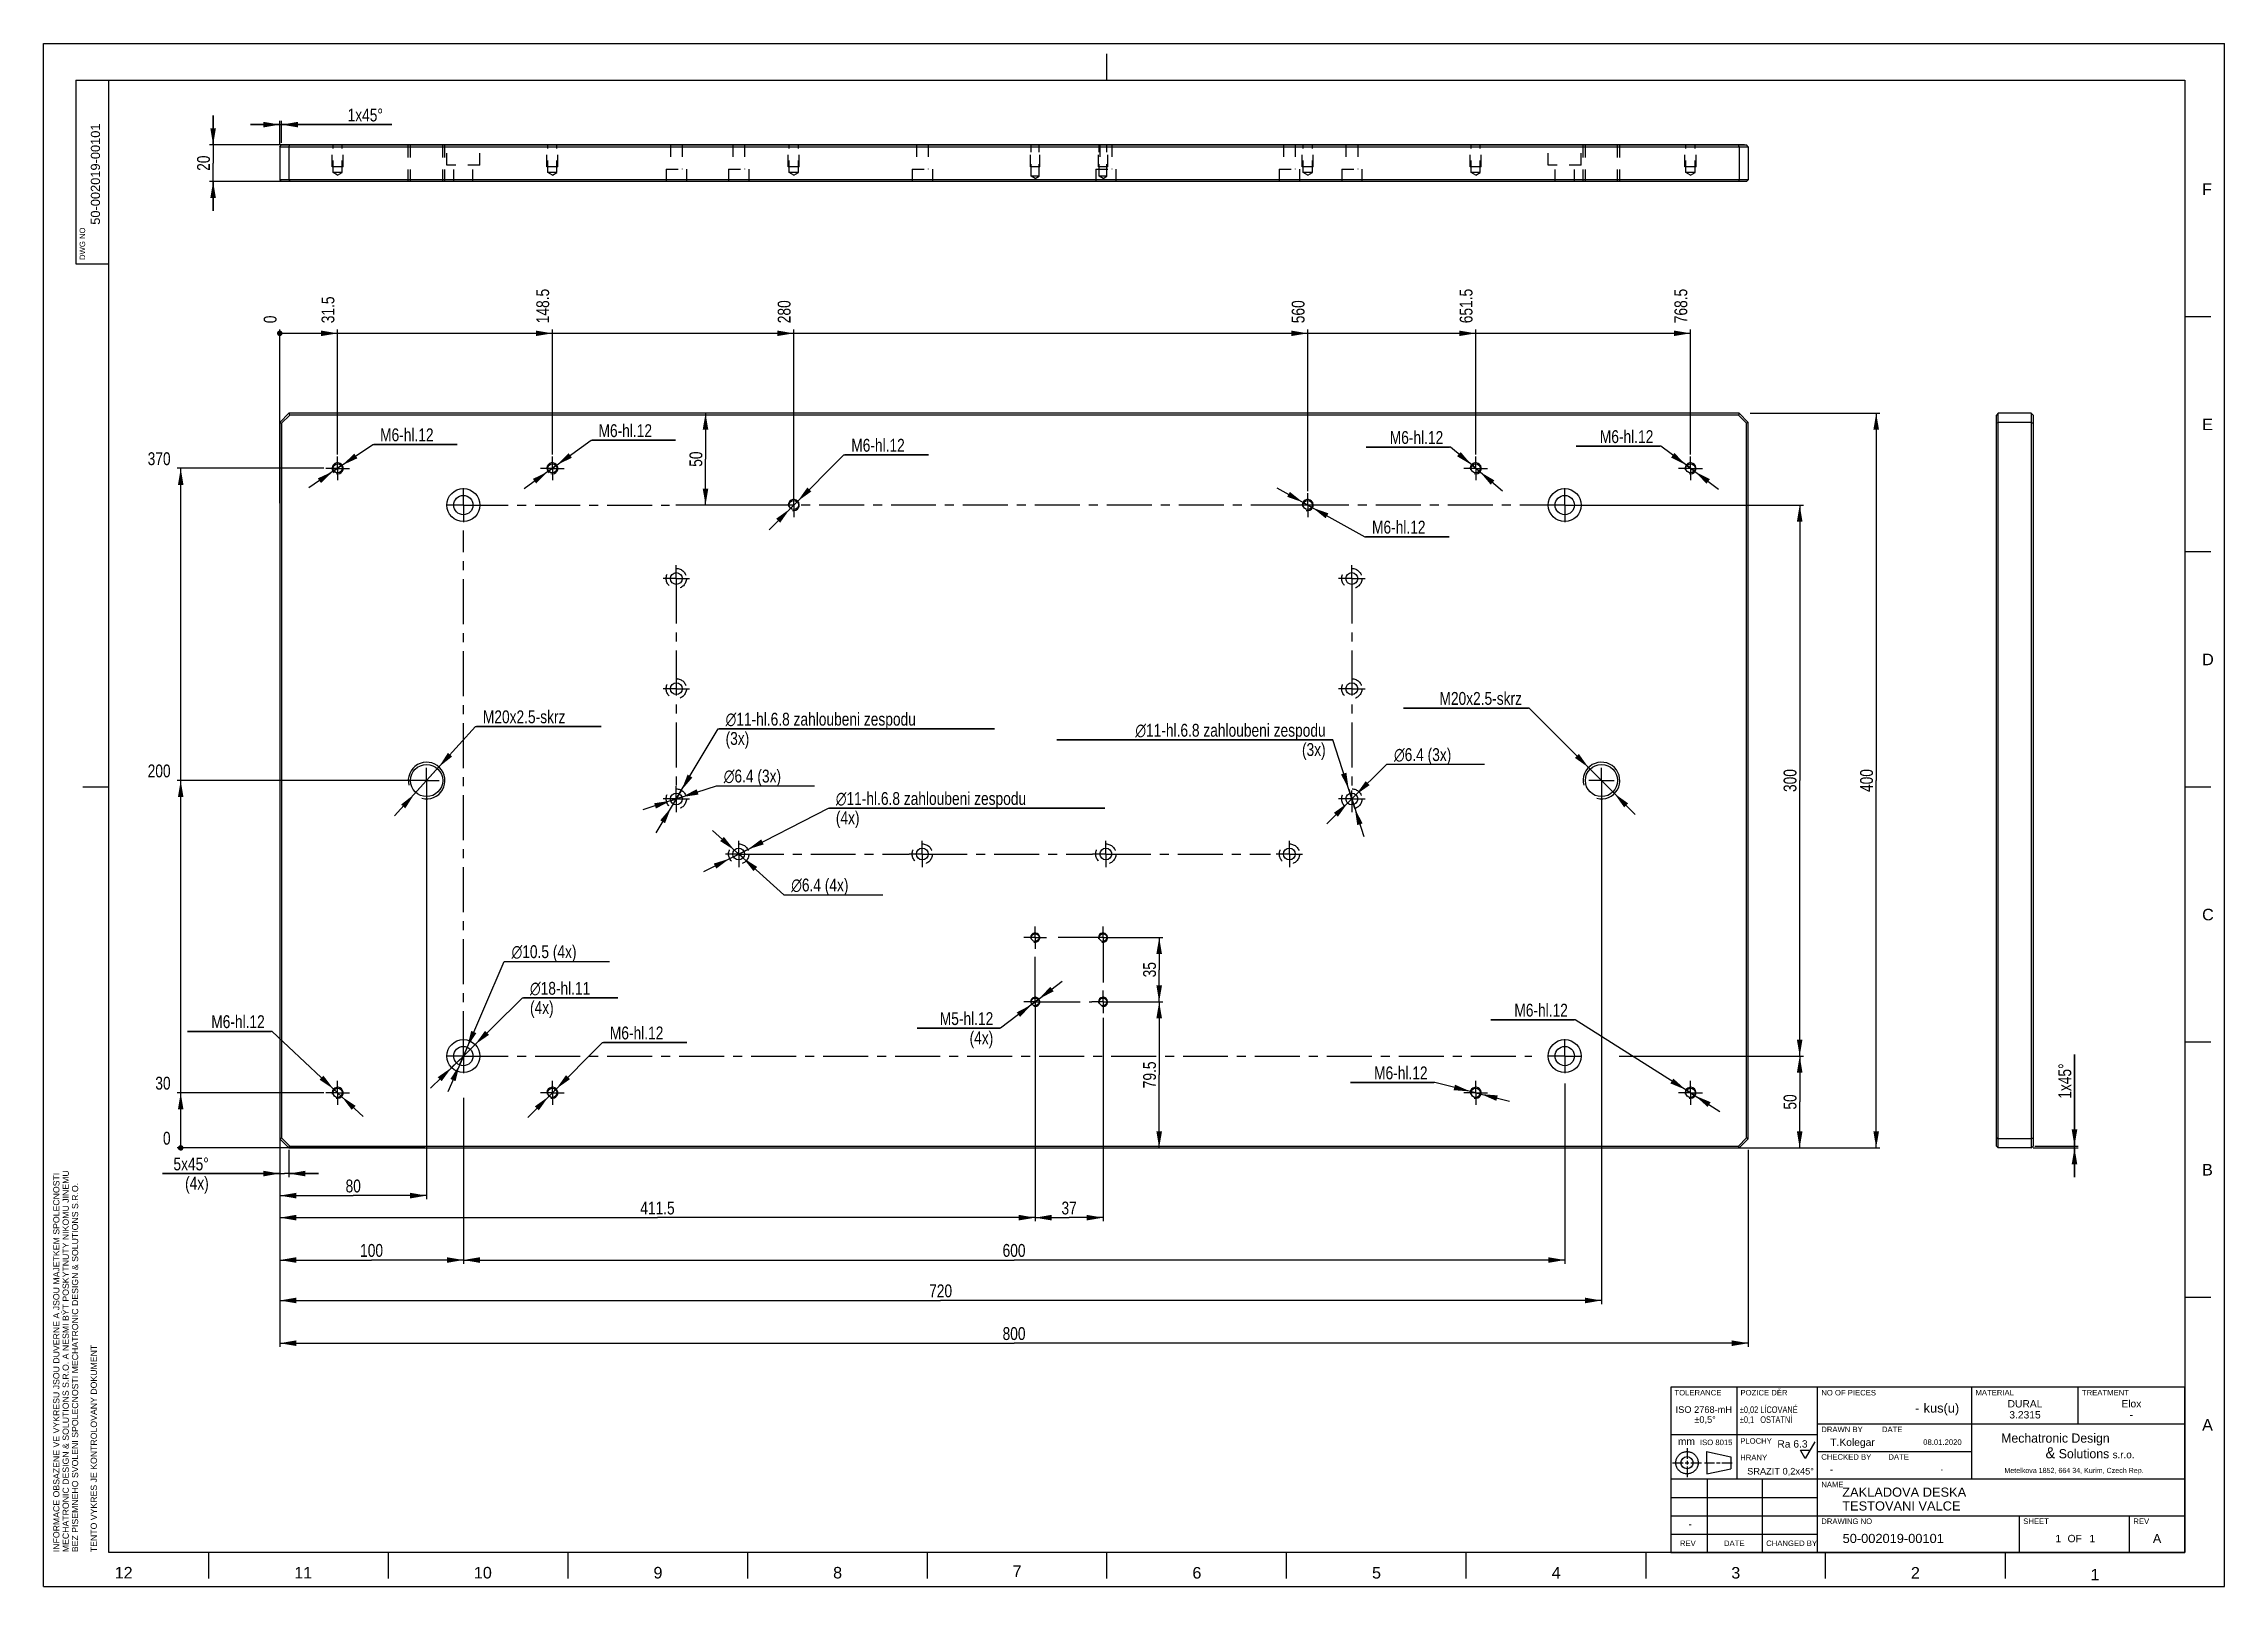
# Model space of a CAD drawing. Header units: millimetres. Extents: x 0 to 1582, y -523 to 577.
# Drawn here: x 0 to 594, y 0 to 420 of the extents above; entities that cross this region are included whole.
import ezdxf

# ---------------------------------------------------------------- set-up
doc = ezdxf.new("R2010")
doc.units = ezdxf.units.MM
doc.header["$LTSCALE"] = 32.67
doc.linetypes.add('CENTER', pattern=[0.6, 0.375, -0.075, 0.075, -0.075])
doc.linetypes.add('HIDDEN', pattern=[0.2, 0.1, -0.1])
doc.layers.get('0').update_dxf_attribs({"linetype": 'CONTINUOUS'})
doc.layers.add('DEFAULT_1', color=7, linetype='CENTER')
doc.layers.add('DEFAULT_2', color=8, linetype='HIDDEN')
doc.styles.get("Standard").update_dxf_attribs({"font": 'txt', "width": 0.8})
doc.styles.add('TEXTSTYLE_1', font='gdt', dxfattribs={"width": 0.8})
doc.styles.add('TEXTSTYLE_2', font='arial.ttf')
doc.styles.add('TEXTSTYLE_3', font='arial.ttf')
doc.styles.add('TEXTSTYLE_4', font='arial.ttf')
doc.styles.add('TEXTSTYLE_5', font='cgtimebd.ttf')
doc.dimstyles.new('DIMSTYLE_1', dxfattribs={"dimtxt": 3.5, "dimasz": 4.5, "dimexe": 1, "dimexo": 0.5, "dimgap": 0.875, "dimtad": 1, "dimlfac": 2, "dimdsep": 46, "dimtxsty": 'STANDARD', "dimblk": '_FILLED', "dimblk1": '_FILLED', "dimblk2": '_FILLED', "dimcen": 0.09, "dimazin": 2, "dimtp": 0.2, "dimtm": 0.2, "dimtfac": 1, "dimtofl": 0, "dimtmove": 0, "dimatfit": 3, "dimldrblk": '_FILLED', "dimfxl": 1, "dimtolj": 1, "dimarcsym": 0})
doc.dimstyles.new('DIMSTYLE_10', dxfattribs={"dimtxt": 3.5, "dimasz": 4.5, "dimexe": 1, "dimexo": 0.5, "dimgap": 0.875, "dimtad": 0, "dimtih": 1, "dimtoh": 1, "dimlfac": 2, "dimdsep": 46, "dimtxsty": 'STANDARD', "dimblk": '_FILLED', "dimblk1": '_FILLED', "dimblk2": '_FILLED', "dimcen": 0.09, "dimazin": 2, "dimtp": 0.3, "dimtm": 0.3, "dimtfac": 1, "dimtofl": 0, "dimtmove": 0, "dimatfit": 3, "dimldrblk": '_FILLED', "dimfxl": 1, "dimtolj": 1, "dimarcsym": 0})
doc.dimstyles.new('DIMSTYLE_11', dxfattribs={"dimtxt": 3.5, "dimasz": 4.5, "dimexe": 1, "dimexo": 0.5, "dimgap": 0.875, "dimtad": 0, "dimtih": 1, "dimtoh": 1, "dimlfac": 2, "dimdsep": 46, "dimtxsty": 'STANDARD', "dimblk": '_FILLED', "dimblk1": '_FILLED', "dimblk2": '_FILLED', "dimcen": 0.09, "dimazin": 2, "dimtp": 0.8, "dimtm": 0.8, "dimtfac": 1, "dimtofl": 0, "dimtmove": 0, "dimatfit": 3, "dimldrblk": '_FILLED', "dimfxl": 1, "dimtolj": 1, "dimarcsym": 0})
doc.dimstyles.new('DIMSTYLE_12', dxfattribs={"dimtxt": 3.5, "dimasz": 4.5, "dimexe": 1, "dimexo": 0.5, "dimgap": 0.875, "dimtad": 0, "dimtih": 1, "dimtoh": 1, "dimlfac": 2, "dimdsep": 46, "dimtxsty": 'STANDARD', "dimblk": '_FILLED', "dimblk1": '_FILLED', "dimblk2": '_FILLED', "dimcen": 0.09, "dimazin": 2, "dimtp": 0.1, "dimtm": 0.1, "dimtfac": 1, "dimtofl": 0, "dimtmove": 0, "dimatfit": 3, "dimldrblk": '_FILLED', "dimfxl": 1, "dimtolj": 1, "dimarcsym": 0})
doc.dimstyles.new('DIMSTYLE_2', dxfattribs={"dimtxt": 3.5, "dimasz": 4.5, "dimexe": 1, "dimexo": 0.5, "dimgap": 0.875, "dimtad": 1, "dimlfac": 2, "dimdsep": 46, "dimtxsty": 'STANDARD', "dimblk": '_FILLED', "dimblk1": '_FILLED', "dimblk2": '_FILLED', "dimcen": 0.09, "dimazin": 2, "dimtp": 0.5, "dimtm": 0.5, "dimtfac": 1, "dimtofl": 0, "dimtmove": 0, "dimatfit": 3, "dimldrblk": '_FILLED', "dimfxl": 1, "dimtolj": 1, "dimarcsym": 0})
doc.dimstyles.new('DIMSTYLE_3', dxfattribs={"dimtxt": 3.5, "dimasz": 4.5, "dimexe": 1, "dimexo": 0.5, "dimgap": 0.875, "dimtad": 1, "dimlfac": 2, "dimdsep": 46, "dimtxsty": 'STANDARD', "dimblk": '_FILLED', "dimblk1": '_FILLED', "dimblk2": '_FILLED', "dimcen": 0.09, "dimazin": 2, "dimtp": 0.8, "dimtm": 0.8, "dimtfac": 1, "dimtofl": 0, "dimtmove": 0, "dimatfit": 3, "dimldrblk": '_FILLED', "dimfxl": 1, "dimtolj": 1, "dimarcsym": 0})
doc.dimstyles.new('DIMSTYLE_4', dxfattribs={"dimtxt": 3.5, "dimasz": 4.5, "dimexe": 1, "dimexo": 0.5, "dimgap": 0.875, "dimtad": 1, "dimlfac": 2, "dimdsep": 46, "dimtxsty": 'STANDARD', "dimblk": '_FILLED', "dimblk1": '_FILLED', "dimblk2": '_FILLED', "dimcen": 0.09, "dimazin": 2, "dimtp": 0.3, "dimtm": 0.3, "dimtfac": 1, "dimtofl": 0, "dimtmove": 0, "dimatfit": 3, "dimldrblk": '_FILLED', "dimfxl": 1, "dimtolj": 1, "dimarcsym": 0})
doc.dimstyles.new('DIMSTYLE_5', dxfattribs={"dimtxt": 3.5, "dimasz": 4.5, "dimexe": 1, "dimexo": 0.5, "dimtad": 1, "dimlfac": 2, "dimdsep": 46, "dimtxsty": 'STANDARD', "dimblk": '_FILLED', "dimblk1": '_FILLED', "dimblk2": '_FILLED', "dimcen": 0.09, "dimazin": 2, "dimtp": 0.2, "dimtm": 0.2, "dimtfac": 1, "dimtmove": 0, "dimatfit": 2, "dimldrblk": '_FILLED', "dimfxl": 1, "dimtolj": 1, "dimarcsym": 0})
doc.dimstyles.new('DIMSTYLE_6', dxfattribs={"dimtxt": 3.5, "dimasz": 4.5, "dimexe": 1, "dimexo": 0.5, "dimgap": 0.875, "dimtad": 0, "dimtih": 1, "dimtoh": 1, "dimlfac": 2, "dimdsep": 46, "dimtxsty": 'STANDARD', "dimblk": '_FILLED', "dimblk1": '_FILLED', "dimblk2": '_FILLED', "dimcen": 0.09, "dimazin": 2, "dimtp": 0.5, "dimtm": 0.5, "dimtfac": 1, "dimtofl": 0, "dimtmove": 0, "dimatfit": 3, "dimldrblk": '_FILLED', "dimfxl": 1, "dimtolj": 1, "dimarcsym": 0})
doc.dimstyles.new('DIMSTYLE_7', dxfattribs={"dimtxt": 3.5, "dimasz": 4.5, "dimexe": 1, "dimexo": 0.5, "dimtad": 1, "dimlfac": 2, "dimdsep": 46, "dimtxsty": 'STANDARD', "dimblk": '_FILLED', "dimblk1": '_FILLED', "dimblk2": '_FILLED', "dimcen": 0.09, "dimazin": 2, "dimtp": 0.1, "dimtm": 0.1, "dimtfac": 1, "dimtmove": 0, "dimatfit": 2, "dimldrblk": '_FILLED', "dimfxl": 1, "dimtolj": 1, "dimarcsym": 0})
doc.dimstyles.new('DIMSTYLE_8', dxfattribs={"dimtxt": 3.5, "dimasz": 4.5, "dimexe": 1, "dimexo": 0.5, "dimgap": 0.875, "dimtad": 1, "dimlfac": 2, "dimdsep": 46, "dimtxsty": 'STANDARD', "dimblk": '_FILLED', "dimblk1": '_FILLED', "dimblk2": '_FILLED', "dimcen": 0.09, "dimazin": 2, "dimtp": 0.1, "dimtm": 0.1, "dimtfac": 1, "dimtofl": 0, "dimtmove": 0, "dimatfit": 3, "dimldrblk": '_FILLED', "dimfxl": 1, "dimtolj": 1, "dimarcsym": 0})
doc.dimstyles.new('DIMSTYLE_9', dxfattribs={"dimtxt": 3.5, "dimasz": 4.5, "dimexe": 1, "dimexo": 0.5, "dimgap": 0.875, "dimtad": 0, "dimtih": 1, "dimtoh": 1, "dimlfac": 2, "dimdsep": 46, "dimtxsty": 'STANDARD', "dimblk": '_FILLED', "dimblk1": '_FILLED', "dimblk2": '_FILLED', "dimcen": 0.09, "dimazin": 2, "dimtp": 0.2, "dimtm": 0.2, "dimtfac": 1, "dimtofl": 0, "dimtmove": 0, "dimatfit": 3, "dimldrblk": '_FILLED', "dimfxl": 1, "dimtolj": 1, "dimarcsym": 0})

msp = doc.modelspace()

# ---------------------------------------------------------------- texts
at = {"color": 2, "linetype": 'CONTINUOUS', "line_spacing_factor": 0.9}
for s, insert, char_height, width, attachment_point, style in [('F', (587.9353, 381.9255), 3.1452, 2.677474, 1, 'TEXTSTYLE_3'), ('E', (587.9353, 317.9255), 3.1452, 2.923006, 1, 'TEXTSTYLE_3'), ('\\Q-0.018985;D', (587.9353, 253.9255), 3.145155, 3.168539, 1, 'TEXTSTYLE_3'), ('\\Q-0.018985;C', (587.9352, 184.463), 3.145155, 3.168539, 1, 'TEXTSTYLE_3'), ('\\Q-0.018985;B', (587.9352, 115.0005), 3.145155, 2.923006, 1, 'TEXTSTYLE_3'), ('TOLERANCE', (444.2, 53.48), 1.5, 12.786245, 1, 'TEXTSTYLE_2'), ('POZICE DĚR', (462.2, 53.48), 1.5, 12.780669, 1, 'TEXTSTYLE_2'), ('NO OF PIECES', (484.2, 53.48), 1.5, 14.871747, 1, 'TEXTSTYLE_2'), ('MATERIAL', (526.2, 53.48), 1.5, 10.45539, 1, 'TEXTSTYLE_2'), ('TREATMENT', (555.2, 53.48), 1.5, 12.775093, 1, 'TEXTSTYLE_2'), ('ISO 2768-mH\\P \\fgdt;{\\fgdt;`}\\fArial;0,5\\fgdt;{\\fgdt;~}', (452.2146, 49.0304), 1.8, 15.350186, 2, 'TEXTSTYLE_2'), ('{\\fgdt;`}\\fArial;0,02 LÍCOVANÉ\\P\\fgdt;{\\fgdt;`}\\fArial;0,1   OSTATNÍ', (462.0266, 49.0035), 1.8, 20.381041, 1, 'TEXTSTYLE_1'), ('DRAWN BY         DATE', (484.2, 43.48), 1.5, 22.065056, 1, 'TEXTSTYLE_2'), ('Mechatronic Design \\P             \\H3.0;&\\H2.5; Solutions \\H2.0;s.r.o.', (533.2047, 41.6184), 2.5, 40.321839, 1, 'TEXTSTYLE_5'), ('\\Q-0.018985;A', (587.9352, 45.5381), 3.145155, 2.923006, 1, 'TEXTSTYLE_3'), ('mm \\H1.5; ISO 8015', (445.1463, 40.4539), 2, 14.836431, 1, 'TEXTSTYLE_2'), ('PLOCHY\\P \\PHRANY', (462.1241, 40.3328), 1.5, 8.604089, 1, 'TEXTSTYLE_2'), ('Ra 6.3', (480.4699, 39.7822), 2, 8.223048, 3, 'TEXTSTYLE_2'), ('CHECKED BY        DATE', (484.2, 35.98), 1.5, 23.810409, 1, 'TEXTSTYLE_2'), ('SRAZIT 0,2x45\\fgdt;{\\fgdt;~}', (464.0136, 32.2449), 1.8, 18.363569, 1, 'TEXTSTYLE_2'), ('Metelkova 1852, 664 34, Kurim, Czech Rep.', (534.0736, 32.2632), 1.4, 38.765517, 1, 'TEXTSTYLE_5'), ('NAME', (484.2, 28.48), 1.5, 6.039033, 1, 'TEXTSTYLE_2'), ('DRAWING NO', (484.2, 18.48), 1.5, 13.828996, 1, 'TEXTSTYLE_2'), ('SHEET', (539.2, 18.48), 1.5, 6.97026, 1, 'TEXTSTYLE_2'), ('REV', (569.2, 18.48), 1.5, 4.299257, 1, 'TEXTSTYLE_2'), ('REV', (445.7, 12.48), 1.5, 4.299257, 1, 'TEXTSTYLE_2'), ('DATE', (457.7, 12.48), 1.5, 5.576208, 1, 'TEXTSTYLE_2'), ('CHANGED BY', (469.2, 12.48), 1.5, 13.828996, 1, 'TEXTSTYLE_2'), ('12', (19.3609, 5.2933), 3.14515, 4.887267, 1, 'TEXTSTYLE_3'), ('11', (68.2809, 5.2933), 3.14515, 4.887267, 1, 'TEXTSTYLE_3'), ('10', (117.2009, 5.2933), 3.14515, 4.887267, 1, 'TEXTSTYLE_3'), ('9', (166.1209, 5.2933), 3.1452, 2.443633, 1, 'TEXTSTYLE_3'), ('\\Q-0.018985;8', (215.0409, 5.2933), 3.145155, 2.443633, 1, 'TEXTSTYLE_3'), ('\\Q-0.018985;7', (263.9488, 5.7152), 3.145155, 2.443633, 1, 'TEXTSTYLE_3'), ('\\Q-0.018985;6', (312.9116, 5.2674), 3.145155, 2.443633, 1, 'TEXTSTYLE_3'), ('\\Q-0.018985;5', (361.8396, 5.2674), 3.145155, 2.443633, 1, 'TEXTSTYLE_3'), ('\\Q-0.018985;4', (410.7677, 5.2674), 3.145155, 2.443633, 1, 'TEXTSTYLE_3'), ('\\Q-0.018985;3', (459.6958, 5.2674), 3.145155, 2.443633, 1, 'TEXTSTYLE_3'), ('\\Q-0.018985;2', (508.6239, 5.2674), 3.145155, 2.443633, 1, 'TEXTSTYLE_3'), ('\\Q-0.018985;1', (557.552, 4.7674), 3.145155, 2.443633, 1, 'TEXTSTYLE_3')]:
    msp.add_mtext(s, dxfattribs=dict(at, insert=insert, char_height=char_height, width=width, attachment_point=attachment_point, style=style))
at = {"color": 2, "linetype": 'CONTINUOUS', "attachment_point": 1, "rotation": 90, "line_spacing_factor": 0.9}
for s, insert, char_height, width, style in [('\\Q-0.018985;DWG NO', (9.81, 361.1006), 1.5, 8.832714, 'TEXTSTYLE_2'), ('INFORMACE OBSAZENE VE VYKRESU JSOU DUVERNE A JSOU MAJETKEM SPOLECNOSTI  \\PMECHATRONIC DESIGN & SOLUTIONS S.R.O. A NESMI BÝT POSKYTNUTY NIKOMU JINEMU \\PBEZ PISEMNEHO SVOLENI SPOLECNOSTI MECHATRONIC DESIGN & SOLUTIONS S.R.O.\\P \\PTENTO VYKRES JE KONTROLOVANY DOKUMENT', (2.608, 9.3017), 1.7, 104.420446, 'TEXTSTYLE_4')]:
    msp.add_mtext(s, dxfattribs=dict(at, insert=insert, char_height=char_height, width=width, style=style))

# ---------------------------------------------------------------- blocks, each defined once
blk = doc.blocks.new('_FILLED')
at = {"color": 0, "linetype": 'BYBLOCK'}
blk.add_solid([(0, 0), (-1, 0.17), (-1, -0.17)], dxfattribs=at)
blk = doc.blocks.new('*D0')
at = {"color": 2, "linetype": 'CONTINUOUS'}
for p, q in [((46.17, 392.45), (46.17, 400.45)), ((46.17, 400.45), (46.17, 387.45)), ((463.33, 392.45), (45.17, 392.45)), ((46.17, 374.45), (46.17, 387.45)), ((463.33, 382.45), (45.17, 382.45)), ((46.17, 382.45), (46.17, 374.45))]:
    blk.add_line(p, q, dxfattribs=at)
at = {"color": 2, "linetype": 'CONTINUOUS', "xscale": 4.5, "yscale": 4.5, "zscale": 4.5}
for p, rotation in [((46.17, 392.45), 270), ((46.17, 382.45), 90)]:
    blk.add_blockref('_FILLED', p, dxfattribs=dict(at, rotation=rotation))
at = {"color": 2, "linetype": 'CONTINUOUS', "insert": (41.79, 387.45), "char_height": 3.5, "width": 8.25, "attachment_point": 2, "rotation": 90, "line_spacing_factor": 0.9}
blk.add_mtext('20', dxfattribs=at)
blk = doc.blocks.new('*D1')
at = {"color": 2, "linetype": 'CONTINUOUS'}
for p, q in [((464.83, 319.38), (500.16, 319.38)), ((499.16, 319.38), (499.16, 219.38)), ((499.16, 119.38), (499.16, 219.38)), ((464.83, 119.38), (500.16, 119.38))]:
    blk.add_line(p, q, dxfattribs=at)
at = {"color": 2, "linetype": 'CONTINUOUS', "xscale": 4.5, "yscale": 4.5, "zscale": 4.5}
for p, rotation in [((499.16, 319.38), 90), ((499.16, 119.38), 270)]:
    blk.add_blockref('_FILLED', p, dxfattribs=dict(at, rotation=rotation))
at = {"color": 2, "linetype": 'CONTINUOUS', "insert": (494.78, 219.38), "char_height": 3.5, "width": 12.375, "attachment_point": 2, "rotation": 90, "line_spacing_factor": 0.9}
blk.add_mtext('400', dxfattribs=at)
blk = doc.blocks.new('*D2')
at = {"color": 2, "linetype": 'CONTINUOUS'}
for p, q in [((64.33, 118.88), (64.33, 65.2)), ((464.33, 118.88), (464.33, 65.2)), ((64.33, 66.2), (264.33, 66.2)), ((464.33, 66.2), (264.33, 66.2))]:
    blk.add_line(p, q, dxfattribs=at)
at = {"color": 2, "linetype": 'CONTINUOUS', "xscale": 4.5, "yscale": 4.5, "zscale": 4.5, "rotation": 180}
blk.add_blockref('_FILLED', (64.33, 66.2), dxfattribs=at)
at = {"color": 2, "linetype": 'CONTINUOUS', "xscale": 4.5, "yscale": 4.5, "zscale": 4.5}
blk.add_blockref('_FILLED', (464.33, 66.2), dxfattribs=at)
at = {"color": 2, "linetype": 'CONTINUOUS', "insert": (264.33, 70.57), "char_height": 3.5, "width": 12.375, "attachment_point": 2, "line_spacing_factor": 0.9}
blk.add_mtext('800', dxfattribs=at)
blk = doc.blocks.new('*D3')
at = {"color": 2, "linetype": 'CONTINUOUS'}
for p, q in [((429.17, 144.38), (479.32, 144.38)), ((478.32, 144.38), (478.32, 131.88)), ((478.32, 119.38), (478.32, 131.88)), ((114.83, 119.38), (479.32, 119.38))]:
    blk.add_line(p, q, dxfattribs=at)
at = {"color": 2, "linetype": 'CONTINUOUS', "xscale": 4.5, "yscale": 4.5, "zscale": 4.5}
for p, rotation in [((478.32, 144.38), 90), ((478.32, 119.38), 270)]:
    blk.add_blockref('_FILLED', p, dxfattribs=dict(at, rotation=rotation))
at = {"color": 2, "linetype": 'CONTINUOUS', "insert": (473.94, 131.88), "char_height": 3.5, "width": 7.875, "attachment_point": 2, "rotation": 90, "line_spacing_factor": 0.9}
blk.add_mtext('50', dxfattribs=at)
blk = doc.blocks.new('*D4')
at = {"color": 2, "linetype": 'CONTINUOUS'}
for p, q in [((64.33, 143.88), (64.33, 87.84)), ((114.33, 132.34), (114.33, 87.84)), ((64.33, 88.84), (89.33, 88.84)), ((114.33, 88.84), (89.33, 88.84))]:
    blk.add_line(p, q, dxfattribs=at)
at = {"color": 2, "linetype": 'CONTINUOUS', "xscale": 4.5, "yscale": 4.5, "zscale": 4.5, "rotation": 180}
blk.add_blockref('_FILLED', (64.33, 88.84), dxfattribs=at)
at = {"color": 2, "linetype": 'CONTINUOUS', "xscale": 4.5, "yscale": 4.5, "zscale": 4.5}
blk.add_blockref('_FILLED', (114.33, 88.84), dxfattribs=at)
at = {"color": 2, "linetype": 'CONTINUOUS', "insert": (89.33, 93.21), "char_height": 3.5, "width": 11.25, "attachment_point": 2, "line_spacing_factor": 0.9}
blk.add_mtext('100', dxfattribs=at)
blk = doc.blocks.new('*D5')
at = {"color": 2, "linetype": 'CONTINUOUS'}
for p, q in [((114.33, 144.38), (125.47, 170.16)), ((125.47, 170.16), (125.72, 170.16)), ((125.72, 170.16), (154.14, 170.16)), ((114.33, 144.38), (110.11, 134.62)), ((113.29, 141.97), (114.33, 144.38)), ((115.37, 146.79), (114.33, 144.38)), ((115.37, 146.79), (115.37, 146.79)), ((113.29, 141.97), (113.29, 141.97))]:
    blk.add_line(p, q, dxfattribs=at)
at = {"color": 2, "linetype": 'CONTINUOUS', "xscale": 4.5, "yscale": 4.5, "zscale": 4.5}
for p, rotation in [((115.37, 146.79), 246.6279896122), ((113.29, 141.97), 66.6279896122)]:
    blk.add_blockref('_FILLED', p, dxfattribs=dict(at, rotation=rotation))
at = {"color": 2, "linetype": 'CONTINUOUS', "insert": (127.47, 174.54), "char_height": 3.5, "width": 37.375, "attachment_point": 1, "line_spacing_factor": 0.9, "style": 'TEXTSTYLE_1'}
blk.add_mtext('{\\fgdt;n}\\ftxt;10.5 (4x)', dxfattribs=at)
blk = doc.blocks.new('*D6')
at = {"color": 2, "linetype": 'CONTINUOUS'}
for p, q in [((114.33, 144.38), (130.48, 160.2)), ((130.48, 160.2), (156.4, 160.2)), ((156.4, 160.2), (130.73, 160.2)), ((114.33, 144.38), (105.4, 135.63)), ((111.11, 141.23), (114.33, 144.38)), ((117.54, 147.53), (114.33, 144.38)), ((117.54, 147.53), (117.54, 147.53)), ((111.11, 141.23), (111.11, 141.23))]:
    blk.add_line(p, q, dxfattribs=at)
at = {"color": 2, "linetype": 'CONTINUOUS', "xscale": 4.5, "yscale": 4.5, "zscale": 4.5}
for p, rotation in [((117.54, 147.53), 224.399530771), ((111.11, 141.23), 44.3990512493)]:
    blk.add_blockref('_FILLED', p, dxfattribs=dict(at, rotation=rotation))
at = {"color": 2, "linetype": 'CONTINUOUS', "insert": (132.48, 164.57), "char_height": 3.5, "width": 33.25, "attachment_point": 1, "line_spacing_factor": 0.9, "style": 'TEXTSTYLE_1'}
blk.add_mtext('{\\fgdt;n}\\ftxt;18-hl.11\\P(4x)', dxfattribs=at)
blk = doc.blocks.new('*D7')
at = {"color": 2, "linetype": 'CONTINUOUS'}
for p, q in [((414.83, 294.38), (479.32, 294.38)), ((478.32, 294.38), (478.32, 219.38)), ((478.32, 144.38), (478.32, 219.38)), ((432.96, 144.38), (479.32, 144.38))]:
    blk.add_line(p, q, dxfattribs=at)
at = {"color": 2, "linetype": 'CONTINUOUS', "xscale": 4.5, "yscale": 4.5, "zscale": 4.5}
for p, rotation in [((478.32, 294.38), 90), ((478.32, 144.38), 270)]:
    blk.add_blockref('_FILLED', p, dxfattribs=dict(at, rotation=rotation))
at = {"color": 2, "linetype": 'CONTINUOUS', "insert": (473.94, 219.38), "char_height": 3.5, "width": 12, "attachment_point": 2, "rotation": 90, "line_spacing_factor": 0.9}
blk.add_mtext('300', dxfattribs=at)
blk = doc.blocks.new('*D8')
at = {"color": 2, "linetype": 'CONTINUOUS'}
for p, q in [((414.33, 136.93), (414.33, 87.84)), ((114.33, 132.97), (114.33, 87.84)), ((114.33, 88.84), (264.33, 88.84)), ((414.33, 88.84), (264.33, 88.84))]:
    blk.add_line(p, q, dxfattribs=at)
at = {"color": 2, "linetype": 'CONTINUOUS', "xscale": 4.5, "yscale": 4.5, "zscale": 4.5, "rotation": 180}
blk.add_blockref('_FILLED', (114.33, 88.84), dxfattribs=at)
at = {"color": 2, "linetype": 'CONTINUOUS', "xscale": 4.5, "yscale": 4.5, "zscale": 4.5}
blk.add_blockref('_FILLED', (414.33, 88.84), dxfattribs=at)
at = {"color": 2, "linetype": 'CONTINUOUS', "insert": (264.33, 93.21), "char_height": 3.5, "width": 12.375, "attachment_point": 2, "line_spacing_factor": 0.9}
blk.add_mtext('600', dxfattribs=at)
blk = doc.blocks.new('*D9')
at = {"color": 2, "linetype": 'CONTINUOUS'}
for p, q in [((64.33, 218.88), (64.33, 105.38)), ((104.33, 218.88), (104.33, 105.38)), ((64.33, 106.38), (84.33, 106.38)), ((104.33, 106.38), (84.33, 106.38))]:
    blk.add_line(p, q, dxfattribs=at)
at = {"color": 2, "linetype": 'CONTINUOUS', "xscale": 4.5, "yscale": 4.5, "zscale": 4.5, "rotation": 180}
blk.add_blockref('_FILLED', (64.33, 106.38), dxfattribs=at)
at = {"color": 2, "linetype": 'CONTINUOUS', "xscale": 4.5, "yscale": 4.5, "zscale": 4.5}
blk.add_blockref('_FILLED', (104.33, 106.38), dxfattribs=at)
at = {"color": 2, "linetype": 'CONTINUOUS', "insert": (84.33, 110.75), "char_height": 3.5, "width": 8.25, "attachment_point": 2, "line_spacing_factor": 0.9}
blk.add_mtext('80', dxfattribs=at)
blk = doc.blocks.new('*D10')
at = {"color": 2, "linetype": 'CONTINUOUS'}
blk.add_line((103.83, 219.38), (36.34, 219.38), dxfattribs=at)
at = {"color": 2, "linetype": 'CONTINUOUS', "insert": (34.59, 223.75), "char_height": 3.5, "width": 12.375, "attachment_point": 3, "line_spacing_factor": 0.9}
blk.add_mtext('200', dxfattribs=at)
blk = doc.blocks.new('*D11')
at = {"color": 2, "linetype": 'CONTINUOUS'}
for p, q in [((64.33, 218.88), (64.33, 76.83)), ((424.33, 218.88), (424.33, 76.83)), ((64.33, 77.83), (244.33, 77.83)), ((424.33, 77.83), (244.33, 77.83))]:
    blk.add_line(p, q, dxfattribs=at)
at = {"color": 2, "linetype": 'CONTINUOUS', "xscale": 4.5, "yscale": 4.5, "zscale": 4.5, "rotation": 180}
blk.add_blockref('_FILLED', (64.33, 77.83), dxfattribs=at)
at = {"color": 2, "linetype": 'CONTINUOUS', "xscale": 4.5, "yscale": 4.5, "zscale": 4.5}
blk.add_blockref('_FILLED', (424.33, 77.83), dxfattribs=at)
at = {"color": 2, "linetype": 'CONTINUOUS', "insert": (244.33, 82.2), "char_height": 3.5, "width": 12.375, "attachment_point": 2, "line_spacing_factor": 0.9}
blk.add_mtext('720', dxfattribs=at)
blk = doc.blocks.new('*D12')
at = {"color": 2, "linetype": 'CONTINUOUS'}
for p, q in [((104.33, 219.38), (117.65, 234.11)), ((117.65, 234.11), (151.9, 234.11)), ((151.9, 234.11), (117.9, 234.11)), ((107.68, 223.09), (104.33, 219.38)), ((107.68, 223.09), (107.68, 223.09)), ((104.33, 219.38), (95.61, 209.74)), ((100.97, 215.67), (104.33, 219.38)), ((100.97, 215.67), (100.97, 215.67))]:
    blk.add_line(p, q, dxfattribs=at)
at = {"color": 2, "linetype": 'CONTINUOUS', "xscale": 4.5, "yscale": 4.5, "zscale": 4.5}
for p, rotation in [((107.68, 223.09), 227.8711660412), ((100.97, 215.67), 47.8711660412)]:
    blk.add_blockref('_FILLED', p, dxfattribs=dict(at, rotation=rotation))
at = {"color": 2, "linetype": 'CONTINUOUS', "insert": (119.65, 238.48), "char_height": 3.5, "width": 45.75, "attachment_point": 1, "line_spacing_factor": 0.9}
blk.add_mtext('M20x2.5-skrz', dxfattribs=at)
blk = doc.blocks.new('*D13')
at = {"color": 2, "linetype": 'CONTINUOUS'}
for p, q in [((404.67, 239.12), (370.42, 239.12)), ((370.42, 239.12), (404.42, 239.12)), ((424.33, 219.38), (404.67, 239.12)), ((420.8, 222.92), (420.8, 222.92)), ((420.8, 222.92), (424.33, 219.38)), ((427.86, 215.83), (424.33, 219.38)), ((424.33, 219.38), (433.5, 210.17)), ((427.86, 215.83), (427.86, 215.83))]:
    blk.add_line(p, q, dxfattribs=at)
at = {"color": 2, "linetype": 'CONTINUOUS', "xscale": 4.5, "yscale": 4.5, "zscale": 4.5}
for p, rotation in [((420.8, 222.92), 314.8798100853), ((427.86, 215.83), 134.8778674119)]:
    blk.add_blockref('_FILLED', p, dxfattribs=dict(at, rotation=rotation))
at = {"color": 2, "linetype": 'CONTINUOUS', "insert": (402.67, 243.49), "char_height": 3.5, "width": 45.75, "attachment_point": 3, "line_spacing_factor": 0.9}
blk.add_mtext('M20x2.5-skrz', dxfattribs=at)
blk = doc.blocks.new('*D14')
at = {"color": 2, "linetype": 'CONTINUOUS'}
for p, q in [((292.94, 159.13), (304.86, 159.13)), ((303.86, 159.13), (303.86, 139.25)), ((303.86, 119.38), (303.86, 139.25)), ((270.58, 119.38), (304.86, 119.38))]:
    blk.add_line(p, q, dxfattribs=at)
at = {"color": 2, "linetype": 'CONTINUOUS', "xscale": 4.5, "yscale": 4.5, "zscale": 4.5}
for p, rotation in [((303.86, 159.13), 90), ((303.86, 119.38), 270)]:
    blk.add_blockref('_FILLED', p, dxfattribs=dict(at, rotation=rotation))
at = {"color": 2, "linetype": 'CONTINUOUS', "insert": (299.48, 139.25), "char_height": 3.5, "width": 15, "attachment_point": 2, "rotation": 90, "line_spacing_factor": 0.9}
blk.add_mtext('79.5', dxfattribs=at)
blk = doc.blocks.new('*D15')
at = {"color": 2, "linetype": 'CONTINUOUS'}
for p, q in [((64.33, 158.63), (64.33, 99.38)), ((270.08, 158.63), (270.08, 99.38)), ((64.33, 100.38), (167.2, 100.38)), ((270.08, 100.38), (167.2, 100.38))]:
    blk.add_line(p, q, dxfattribs=at)
at = {"color": 2, "linetype": 'CONTINUOUS', "xscale": 4.5, "yscale": 4.5, "zscale": 4.5, "rotation": 180}
blk.add_blockref('_FILLED', (64.33, 100.38), dxfattribs=at)
at = {"color": 2, "linetype": 'CONTINUOUS', "xscale": 4.5, "yscale": 4.5, "zscale": 4.5}
blk.add_blockref('_FILLED', (270.08, 100.38), dxfattribs=at)
at = {"color": 2, "linetype": 'CONTINUOUS', "insert": (167.2, 104.75), "char_height": 3.5, "width": 16.875, "attachment_point": 2, "line_spacing_factor": 0.9}
blk.add_mtext('411.5', dxfattribs=at)
blk = doc.blocks.new('*D16')
at = {"color": 2, "linetype": 'CONTINUOUS'}
for p, q in [((270.08, 159.13), (277.43, 164.74)), ((270.08, 159.13), (260.67, 151.94)), ((269.09, 158.37), (270.08, 159.13)), ((269.09, 158.37), (269.09, 158.37)), ((271.07, 159.89), (270.08, 159.13)), ((271.07, 159.89), (271.07, 159.89)), ((260.67, 151.94), (237.92, 151.94)), ((237.92, 151.94), (260.42, 151.94))]:
    blk.add_line(p, q, dxfattribs=at)
at = {"color": 2, "linetype": 'CONTINUOUS', "xscale": 4.5, "yscale": 4.5, "zscale": 4.5}
for p, rotation in [((271.07, 159.89), 217.3705122013), ((269.09, 158.37), 37.3705122013)]:
    blk.add_blockref('_FILLED', p, dxfattribs=dict(at, rotation=rotation))
at = {"color": 2, "linetype": 'CONTINUOUS', "insert": (258.67, 156.32), "char_height": 3.5, "width": 28.5, "attachment_point": 3, "line_spacing_factor": 0.9}
blk.add_mtext('M5-hl.12\\P(4x)', dxfattribs=at)
blk = doc.blocks.new('*D17')
at = {"color": 2, "linetype": 'CONTINUOUS'}
for p, q in [((270.08, 155.5), (270.08, 99.38)), ((288.58, 154.81), (288.58, 99.38)), ((270.08, 100.38), (279.33, 100.38)), ((288.58, 100.38), (279.33, 100.38))]:
    blk.add_line(p, q, dxfattribs=at)
at = {"color": 2, "linetype": 'CONTINUOUS', "xscale": 4.5, "yscale": 4.5, "zscale": 4.5, "rotation": 180}
blk.add_blockref('_FILLED', (270.08, 100.38), dxfattribs=at)
at = {"color": 2, "linetype": 'CONTINUOUS', "xscale": 4.5, "yscale": 4.5, "zscale": 4.5}
blk.add_blockref('_FILLED', (288.58, 100.38), dxfattribs=at)
at = {"color": 2, "linetype": 'CONTINUOUS', "insert": (279.33, 104.75), "char_height": 3.5, "width": 7.875, "attachment_point": 2, "line_spacing_factor": 0.9}
blk.add_mtext('37', dxfattribs=at)
blk = doc.blocks.new('*D18')
at = {"color": 2, "linetype": 'CONTINUOUS'}
for p, q in [((289.08, 176.63), (304.86, 176.63)), ((303.86, 176.63), (303.86, 167.88)), ((303.86, 159.13), (303.86, 167.88)), ((289.08, 159.13), (304.86, 159.13))]:
    blk.add_line(p, q, dxfattribs=at)
at = {"color": 2, "linetype": 'CONTINUOUS', "xscale": 4.5, "yscale": 4.5, "zscale": 4.5}
for p, rotation in [((303.86, 176.63), 90), ((303.86, 159.13), 270)]:
    blk.add_blockref('_FILLED', p, dxfattribs=dict(at, rotation=rotation))
at = {"color": 2, "linetype": 'CONTINUOUS', "insert": (299.48, 167.88), "char_height": 3.5, "width": 7.5, "attachment_point": 2, "rotation": 90, "line_spacing_factor": 0.9}
blk.add_mtext('35', dxfattribs=at)
blk = doc.blocks.new('*D19')
at = {"color": 2, "linetype": 'CONTINUOUS'}
for p, q in [((172.33, 214.38), (163.21, 211.38)), ((170.81, 213.88), (172.33, 214.38)), ((170.81, 213.88), (170.81, 213.88)), ((172.33, 214.38), (183.27, 217.98)), ((173.85, 214.88), (172.33, 214.38)), ((173.85, 214.88), (173.85, 214.88)), ((183.27, 217.98), (183.52, 217.98)), ((183.52, 217.98), (209.94, 217.98))]:
    blk.add_line(p, q, dxfattribs=at)
at = {"color": 2, "linetype": 'CONTINUOUS', "xscale": 4.5, "yscale": 4.5, "zscale": 4.5}
for p, rotation in [((170.81, 213.88), 18.2151833668), ((173.85, 214.88), 198.2156118469)]:
    blk.add_blockref('_FILLED', p, dxfattribs=dict(at, rotation=rotation))
at = {"color": 2, "linetype": 'CONTINUOUS', "insert": (185.27, 222.35), "char_height": 3.5, "width": 34.375, "attachment_point": 1, "line_spacing_factor": 0.9, "style": 'TEXTSTYLE_1'}
blk.add_mtext('{\\fgdt;n}\\ftxt;6.4 (3x)', dxfattribs=at)
blk = doc.blocks.new('*D20')
at = {"color": 2, "linetype": 'CONTINUOUS'}
for p, q in [((172.33, 214.38), (183.76, 233.47)), ((183.76, 233.47), (259.01, 233.47)), ((259.01, 233.47), (184.01, 233.47)), ((172.33, 214.38), (166.8, 205.16)), ((170.92, 212.02), (172.33, 214.38)), ((173.74, 216.74), (172.33, 214.38)), ((173.74, 216.74), (173.74, 216.74)), ((170.92, 212.02), (170.92, 212.02))]:
    blk.add_line(p, q, dxfattribs=at)
at = {"color": 2, "linetype": 'CONTINUOUS', "xscale": 4.5, "yscale": 4.5, "zscale": 4.5}
for p, rotation in [((173.74, 216.74), 239.077147189), ((170.92, 212.02), 59.077147189)]:
    blk.add_blockref('_FILLED', p, dxfattribs=dict(at, rotation=rotation))
at = {"color": 2, "linetype": 'CONTINUOUS', "insert": (185.76, 237.84), "char_height": 3.5, "width": 107.25, "attachment_point": 1, "line_spacing_factor": 0.9, "style": 'TEXTSTYLE_1'}
blk.add_mtext('{\\fgdt;n}\\ftxt;11-hl.6.8 zahloubeni zespodu\\P(3x)', dxfattribs=at)
blk = doc.blocks.new('*D21')
at = {"color": 2, "linetype": 'CONTINUOUS'}
for p, q in [((356.33, 214.38), (365.83, 223.82)), ((365.83, 223.82), (366.08, 223.82)), ((366.08, 223.82), (392.49, 223.82)), ((356.33, 214.38), (349.52, 207.61)), ((355.19, 213.25), (356.33, 214.38)), ((357.46, 215.51), (356.33, 214.38)), ((357.46, 215.51), (357.46, 215.51)), ((355.19, 213.25), (355.19, 213.25))]:
    blk.add_line(p, q, dxfattribs=at)
at = {"color": 2, "linetype": 'CONTINUOUS', "xscale": 4.5, "yscale": 4.5, "zscale": 4.5}
for p, rotation in [((357.46, 215.51), 224.8294081169), ((355.19, 213.25), 44.8274754216)]:
    blk.add_blockref('_FILLED', p, dxfattribs=dict(at, rotation=rotation))
at = {"color": 2, "linetype": 'CONTINUOUS', "insert": (367.83, 228.19), "char_height": 3.5, "width": 34.375, "attachment_point": 1, "line_spacing_factor": 0.9, "style": 'TEXTSTYLE_1'}
blk.add_mtext('{\\fgdt;n}\\ftxt;6.4 (3x)', dxfattribs=at)
blk = doc.blocks.new('*D22')
at = {"color": 2, "linetype": 'CONTINUOUS'}
for p, q in [((351.2, 230.45), (275.95, 230.45)), ((275.95, 230.45), (350.95, 230.45)), ((356.33, 214.38), (351.2, 230.45)), ((355.49, 217), (355.49, 217)), ((355.49, 217), (356.33, 214.38)), ((357.16, 211.76), (356.33, 214.38)), ((356.33, 214.38), (359.6, 204.14)), ((357.16, 211.76), (357.16, 211.76))]:
    blk.add_line(p, q, dxfattribs=at)
at = {"color": 2, "linetype": 'CONTINUOUS', "xscale": 4.5, "yscale": 4.5, "zscale": 4.5}
for p, rotation in [((355.49, 217), 287.7084296975), ((357.16, 211.76), 107.7084296975)]:
    blk.add_blockref('_FILLED', p, dxfattribs=dict(at, rotation=rotation))
at = {"color": 2, "linetype": 'CONTINUOUS', "insert": (349.2, 234.82), "char_height": 3.5, "width": 107.25, "attachment_point": 3, "line_spacing_factor": 0.9, "style": 'TEXTSTYLE_1'}
blk.add_mtext('{\\fgdt;n}\\ftxt;11-hl.6.8 zahloubeni zespodu\\P(3x)', dxfattribs=at)
blk = doc.blocks.new('*D23')
at = {"color": 2, "linetype": 'CONTINUOUS'}
for p, q in [((189.33, 199.38), (182.19, 205.8)), ((188.14, 200.45), (188.14, 200.45)), ((188.14, 200.45), (189.33, 199.38)), ((190.52, 198.31), (189.33, 199.38)), ((189.33, 199.38), (201.63, 188.31)), ((190.52, 198.31), (190.52, 198.31)), ((201.63, 188.31), (201.88, 188.31)), ((201.88, 188.31), (228.55, 188.31))]:
    blk.add_line(p, q, dxfattribs=at)
at = {"color": 2, "linetype": 'CONTINUOUS', "xscale": 4.5, "yscale": 4.5, "zscale": 4.5}
for p, rotation in [((188.14, 200.45), 318.0420291913), ((190.52, 198.31), 138.0420291913)]:
    blk.add_blockref('_FILLED', p, dxfattribs=dict(at, rotation=rotation))
at = {"color": 2, "linetype": 'CONTINUOUS', "insert": (203.63, 192.69), "char_height": 3.5, "width": 34.75, "attachment_point": 1, "line_spacing_factor": 0.9, "style": 'TEXTSTYLE_1'}
blk.add_mtext('{\\fgdt;n}\\ftxt;6.4 (4x)', dxfattribs=at)
blk = doc.blocks.new('*D24')
at = {"color": 2, "linetype": 'CONTINUOUS'}
for p, q in [((189.33, 199.38), (213.79, 211.86)), ((213.79, 211.86), (289.04, 211.86)), ((289.04, 211.86), (214.04, 211.86)), ((189.33, 199.38), (179.75, 194.49)), ((186.88, 198.13), (189.33, 199.38)), ((186.88, 198.13), (186.88, 198.13)), ((191.78, 200.63), (189.33, 199.38)), ((191.78, 200.63), (191.78, 200.63))]:
    blk.add_line(p, q, dxfattribs=at)
at = {"color": 2, "linetype": 'CONTINUOUS', "xscale": 4.5, "yscale": 4.5, "zscale": 4.5}
for p, rotation in [((191.78, 200.63), 207.0315579733), ((186.88, 198.13), 27.0315579733)]:
    blk.add_blockref('_FILLED', p, dxfattribs=dict(at, rotation=rotation))
at = {"color": 2, "linetype": 'CONTINUOUS', "insert": (215.79, 216.24), "char_height": 3.5, "width": 107.25, "attachment_point": 1, "line_spacing_factor": 0.9, "style": 'TEXTSTYLE_1'}
blk.add_mtext('{\\fgdt;n}\\ftxt;11-hl.6.8 zahloubeni zespodu\\P(4x)', dxfattribs=at)
blk = doc.blocks.new('*D25')
at = {"color": 2, "linetype": 'CONTINUOUS'}
for p, q in [((62.23, 151.1), (39.23, 151.1)), ((39.23, 151.1), (61.98, 151.1)), ((80.08, 134.38), (62.23, 151.1)), ((78.98, 135.4), (78.98, 135.4)), ((78.98, 135.4), (80.08, 134.38)), ((81.17, 133.35), (80.08, 134.38)), ((80.08, 134.38), (87.01, 127.88)), ((81.17, 133.35), (81.17, 133.35))]:
    blk.add_line(p, q, dxfattribs=at)
at = {"color": 2, "linetype": 'CONTINUOUS', "xscale": 4.5, "yscale": 4.5, "zscale": 4.5}
for p, rotation in [((78.98, 135.4), 316.8705166265), ((81.17, 133.35), 136.8705166265)]:
    blk.add_blockref('_FILLED', p, dxfattribs=dict(at, rotation=rotation))
at = {"color": 2, "linetype": 'CONTINUOUS', "insert": (60.23, 155.48), "char_height": 3.5, "width": 28.875, "attachment_point": 3, "line_spacing_factor": 0.9}
blk.add_mtext('M6-hl.12', dxfattribs=at)
blk = doc.blocks.new('*D26')
at = {"color": 2, "linetype": 'CONTINUOUS'}
for p, q in [((138.58, 134.38), (152.24, 148.04)), ((152.24, 148.04), (175.24, 148.04)), ((175.24, 148.04), (152.49, 148.04)), ((138.58, 134.38), (131.86, 127.66)), ((137.52, 133.32), (138.58, 134.38)), ((137.52, 133.32), (137.52, 133.32)), ((139.64, 135.44), (138.58, 134.38)), ((139.64, 135.44), (139.64, 135.44))]:
    blk.add_line(p, q, dxfattribs=at)
at = {"color": 2, "linetype": 'CONTINUOUS', "xscale": 4.5, "yscale": 4.5, "zscale": 4.5}
for p, rotation in [((139.64, 135.44), 225.0009692585), ((137.52, 133.32), 44.9990307415)]:
    blk.add_blockref('_FILLED', p, dxfattribs=dict(at, rotation=rotation))
at = {"color": 2, "linetype": 'CONTINUOUS', "insert": (154.24, 152.41), "char_height": 3.5, "width": 28.875, "attachment_point": 1, "line_spacing_factor": 0.9}
blk.add_mtext('M6-hl.12', dxfattribs=at)
blk = doc.blocks.new('*D27')
at = {"color": 2, "linetype": 'CONTINUOUS'}
for p, q in [((203.83, 319.38), (179.29, 319.38)), ((180.29, 319.38), (180.29, 306.88)), ((180.29, 294.38), (180.29, 306.88)), ((203.83, 294.38), (179.29, 294.38))]:
    blk.add_line(p, q, dxfattribs=at)
at = {"color": 2, "linetype": 'CONTINUOUS', "xscale": 4.5, "yscale": 4.5, "zscale": 4.5}
for p, rotation in [((180.29, 319.38), 90), ((180.29, 294.38), 270)]:
    blk.add_blockref('_FILLED', p, dxfattribs=dict(at, rotation=rotation))
at = {"color": 2, "linetype": 'CONTINUOUS', "insert": (175.91, 306.88), "char_height": 3.5, "width": 7.875, "attachment_point": 2, "rotation": 90, "line_spacing_factor": 0.9}
blk.add_mtext('50', dxfattribs=at)
blk = doc.blocks.new('*D28')
at = {"color": 2, "linetype": 'CONTINUOUS'}
blk.add_line((204.33, 294.88), (204.33, 342.13), dxfattribs=at)
at = {"color": 2, "linetype": 'CONTINUOUS', "insert": (199.95, 343.88), "char_height": 3.5, "width": 12.375, "attachment_point": 1, "rotation": 90, "line_spacing_factor": 0.9}
blk.add_mtext('280', dxfattribs=at)
blk = doc.blocks.new('*D29')
at = {"color": 2, "linetype": 'CONTINUOUS'}
for p, q in [((204.33, 294.38), (217.99, 308.04)), ((217.99, 308.04), (240.99, 308.04)), ((240.99, 308.04), (218.24, 308.04)), ((204.33, 294.38), (197.61, 287.66)), ((203.27, 293.32), (204.33, 294.38)), ((203.27, 293.32), (203.27, 293.32)), ((205.39, 295.44), (204.33, 294.38)), ((205.39, 295.44), (205.39, 295.44))]:
    blk.add_line(p, q, dxfattribs=at)
at = {"color": 2, "linetype": 'CONTINUOUS', "xscale": 4.5, "yscale": 4.5, "zscale": 4.5}
for p, rotation in [((205.39, 295.44), 225.0019384843), ((203.27, 293.32), 45.0019384843)]:
    blk.add_blockref('_FILLED', p, dxfattribs=dict(at, rotation=rotation))
at = {"color": 2, "linetype": 'CONTINUOUS', "insert": (219.99, 312.41), "char_height": 3.5, "width": 28.875, "attachment_point": 1, "line_spacing_factor": 0.9}
blk.add_mtext('M6-hl.12', dxfattribs=at)
blk = doc.blocks.new('*D30')
at = {"color": 2, "linetype": 'CONTINUOUS'}
for p, q in [((64.33, 121.38), (64.33, 111.38)), ((66.83, 118.88), (66.83, 111.38)), ((64.33, 112.38), (32.4, 112.38)), ((32.4, 112.38), (65.58, 112.38)), ((74.83, 112.38), (65.58, 112.38)), ((66.83, 112.38), (74.83, 112.38))]:
    blk.add_line(p, q, dxfattribs=at)
at = {"color": 2, "linetype": 'CONTINUOUS', "xscale": 4.5, "yscale": 4.5, "zscale": 4.5}
blk.add_blockref('_FILLED', (64.33, 112.38), dxfattribs=at)
at = {"color": 2, "linetype": 'CONTINUOUS', "xscale": 4.5, "yscale": 4.5, "zscale": 4.5, "rotation": 180}
blk.add_blockref('_FILLED', (66.83, 112.38), dxfattribs=at)
at = {"color": 2, "linetype": 'CONTINUOUS', "insert": (44.98, 116.75), "char_height": 3.5, "width": 18.875, "attachment_point": 3, "line_spacing_factor": 0.9}
blk.add_mtext('5x45\\fgdt;{\\fgdt;~}\\P\\ftxt;(4x)', dxfattribs=at)
blk = doc.blocks.new('*D31')
at = {"color": 2, "linetype": 'CONTINUOUS'}
for p, q in [((553.17, 119.88), (553.17, 144.82)), ((553.17, 144.82), (553.17, 119.63)), ((541.91, 119.38), (554.17, 119.38)), ((542.41, 119.88), (554.17, 119.88)), ((553.17, 111.38), (553.17, 119.63)), ((553.17, 119.38), (553.17, 111.38))]:
    blk.add_line(p, q, dxfattribs=at)
at = {"color": 2, "linetype": 'CONTINUOUS', "xscale": 4.5, "yscale": 4.5, "zscale": 4.5}
for p, rotation in [((553.17, 119.88), 270), ((553.17, 119.38), 90)]:
    blk.add_blockref('_FILLED', p, dxfattribs=dict(at, rotation=rotation))
at = {"color": 2, "linetype": 'CONTINUOUS', "insert": (548.79, 132.74), "char_height": 3.5, "width": 18.125, "attachment_point": 1, "rotation": 90, "line_spacing_factor": 0.9}
blk.add_mtext('1x45\\fgdt;{\\fgdt;~}', dxfattribs=at)
blk = doc.blocks.new('*D32')
at = {"color": 2, "linetype": 'CONTINUOUS'}
for p, q in [((64.33, 392.45), (64.33, 398.95)), ((64.83, 392.95), (64.83, 398.95)), ((64.33, 397.95), (56.33, 397.95)), ((56.33, 397.95), (64.58, 397.95)), ((94.88, 397.95), (64.58, 397.95)), ((64.83, 397.95), (94.88, 397.95))]:
    blk.add_line(p, q, dxfattribs=at)
at = {"color": 2, "linetype": 'CONTINUOUS', "xscale": 4.5, "yscale": 4.5, "zscale": 4.5}
blk.add_blockref('_FILLED', (64.33, 397.95), dxfattribs=at)
at = {"color": 2, "linetype": 'CONTINUOUS', "xscale": 4.5, "yscale": 4.5, "zscale": 4.5, "rotation": 180}
blk.add_blockref('_FILLED', (64.83, 397.95), dxfattribs=at)
at = {"color": 2, "linetype": 'CONTINUOUS', "insert": (82.8, 402.32), "char_height": 3.5, "width": 18.125, "attachment_point": 1, "line_spacing_factor": 0.9}
blk.add_mtext('1x45\\fgdt;{\\fgdt;~}', dxfattribs=at)
blk = doc.blocks.new('*D33')
at = {"color": 2, "linetype": 'CONTINUOUS'}
for p, q in [((80.08, 304.38), (89.65, 310.87)), ((89.65, 310.87), (112.65, 310.87)), ((112.65, 310.87), (89.9, 310.87)), ((80.08, 304.38), (72.22, 299.05)), ((78.84, 303.54), (80.08, 304.38)), ((78.84, 303.54), (78.84, 303.54)), ((81.32, 305.22), (80.08, 304.38)), ((81.32, 305.22), (81.32, 305.22))]:
    blk.add_line(p, q, dxfattribs=at)
at = {"color": 2, "linetype": 'CONTINUOUS', "xscale": 4.5, "yscale": 4.5, "zscale": 4.5}
for p, rotation in [((78.84, 303.54), 34.1428629341), ((81.32, 305.22), 214.1451318457)]:
    blk.add_blockref('_FILLED', p, dxfattribs=dict(at, rotation=rotation))
at = {"color": 2, "linetype": 'CONTINUOUS', "insert": (91.65, 315.25), "char_height": 3.5, "width": 28.875, "attachment_point": 1, "line_spacing_factor": 0.9}
blk.add_mtext('M6-hl.12', dxfattribs=at)
blk = doc.blocks.new('*D34')
at = {"color": 2, "linetype": 'CONTINUOUS'}
for p, q in [((138.58, 304.38), (149.15, 312.01)), ((149.15, 312.01), (172.15, 312.01)), ((172.15, 312.01), (149.4, 312.01)), ((138.58, 304.38), (130.88, 298.82)), ((137.36, 303.5), (138.58, 304.38)), ((137.36, 303.5), (137.36, 303.5)), ((139.79, 305.26), (138.58, 304.38)), ((139.79, 305.26), (139.79, 305.26))]:
    blk.add_line(p, q, dxfattribs=at)
at = {"color": 2, "linetype": 'CONTINUOUS', "xscale": 4.5, "yscale": 4.5, "zscale": 4.5}
for p, rotation in [((137.36, 303.5), 35.8241941398), ((139.79, 305.26), 215.826417011)]:
    blk.add_blockref('_FILLED', p, dxfattribs=dict(at, rotation=rotation))
at = {"color": 2, "linetype": 'CONTINUOUS', "insert": (151.15, 316.38), "char_height": 3.5, "width": 28.875, "attachment_point": 1, "line_spacing_factor": 0.9}
blk.add_mtext('M6-hl.12', dxfattribs=at)
blk = doc.blocks.new('*D35')
at = {"color": 2, "linetype": 'CONTINUOUS'}
for p, q in [((378.96, 137.16), (355.96, 137.16)), ((355.96, 137.16), (378.71, 137.16)), ((390.08, 134.38), (378.96, 137.16)), ((388.62, 134.74), (388.62, 134.74)), ((388.62, 134.74), (390.08, 134.38)), ((391.53, 134.01), (390.08, 134.38)), ((390.08, 134.38), (399.29, 132.07)), ((391.53, 134.01), (391.53, 134.01))]:
    blk.add_line(p, q, dxfattribs=at)
at = {"color": 2, "linetype": 'CONTINUOUS', "xscale": 4.5, "yscale": 4.5, "zscale": 4.5}
for p, rotation in [((388.62, 134.74), 345.9464689269), ((391.53, 134.01), 165.9464689269)]:
    blk.add_blockref('_FILLED', p, dxfattribs=dict(at, rotation=rotation))
at = {"color": 2, "linetype": 'CONTINUOUS', "insert": (376.96, 141.54), "char_height": 3.5, "width": 28.875, "attachment_point": 3, "line_spacing_factor": 0.9}
blk.add_mtext('M6-hl.12', dxfattribs=at)
blk = doc.blocks.new('*D36')
at = {"color": 2, "linetype": 'CONTINUOUS'}
for p, q in [((417.17, 154.25), (394.17, 154.25)), ((394.17, 154.25), (416.92, 154.25)), ((448.58, 134.38), (417.17, 154.25)), ((447.31, 135.18), (447.31, 135.18)), ((447.31, 135.18), (448.58, 134.38)), ((449.85, 133.58), (448.58, 134.38)), ((448.58, 134.38), (456.61, 129.3)), ((449.85, 133.58), (449.85, 133.58))]:
    blk.add_line(p, q, dxfattribs=at)
at = {"color": 2, "linetype": 'CONTINUOUS', "xscale": 4.5, "yscale": 4.5, "zscale": 4.5}
for p, rotation in [((447.31, 135.18), 327.6801943706), ((449.85, 133.58), 147.6813527504)]:
    blk.add_blockref('_FILLED', p, dxfattribs=dict(at, rotation=rotation))
at = {"color": 2, "linetype": 'CONTINUOUS', "insert": (415.17, 158.62), "char_height": 3.5, "width": 28.875, "attachment_point": 3, "line_spacing_factor": 0.9}
blk.add_mtext('M6-hl.12', dxfattribs=at)
blk = doc.blocks.new('*D37')
at = {"color": 2, "linetype": 'CONTINUOUS'}
for p, q in [((383.23, 310.14), (360.23, 310.14)), ((360.23, 310.14), (382.98, 310.14)), ((390.08, 304.38), (383.23, 310.14)), ((388.93, 305.34), (388.93, 305.34)), ((388.93, 305.34), (390.08, 304.38)), ((391.23, 303.41), (390.08, 304.38)), ((390.08, 304.38), (397.34, 298.26)), ((391.23, 303.41), (391.23, 303.41))]:
    blk.add_line(p, q, dxfattribs=at)
at = {"color": 2, "linetype": 'CONTINUOUS', "xscale": 4.5, "yscale": 4.5, "zscale": 4.5}
for p, rotation in [((388.93, 305.34), 319.8911457438), ((391.23, 303.41), 139.8932426119)]:
    blk.add_blockref('_FILLED', p, dxfattribs=dict(at, rotation=rotation))
at = {"color": 2, "linetype": 'CONTINUOUS', "insert": (381.23, 314.52), "char_height": 3.5, "width": 28.875, "attachment_point": 3, "line_spacing_factor": 0.9}
blk.add_mtext('M6-hl.12', dxfattribs=at)
blk = doc.blocks.new('*D38')
at = {"color": 2, "linetype": 'CONTINUOUS'}
for p, q in [((440.46, 310.39), (417.46, 310.39)), ((417.46, 310.39), (440.21, 310.39)), ((448.58, 304.38), (440.46, 310.39)), ((447.37, 305.27), (447.37, 305.27)), ((447.37, 305.27), (448.58, 304.38)), ((449.78, 303.49), (448.58, 304.38)), ((448.58, 304.38), (456.21, 298.73)), ((449.78, 303.49), (449.78, 303.49))]:
    blk.add_line(p, q, dxfattribs=at)
at = {"color": 2, "linetype": 'CONTINUOUS', "xscale": 4.5, "yscale": 4.5, "zscale": 4.5}
for p, rotation in [((447.37, 305.27), 323.4969280707), ((449.78, 303.49), 143.4947243841)]:
    blk.add_blockref('_FILLED', p, dxfattribs=dict(at, rotation=rotation))
at = {"color": 2, "linetype": 'CONTINUOUS', "insert": (438.46, 314.76), "char_height": 3.5, "width": 28.875, "attachment_point": 3, "line_spacing_factor": 0.9}
blk.add_mtext('M6-hl.12', dxfattribs=at)
blk = doc.blocks.new('*D39')
at = {"color": 2, "linetype": 'CONTINUOUS'}
for p, q in [((344.33, 294.38), (336.03, 299)), ((343.02, 295.11), (343.02, 295.11)), ((343.02, 295.11), (344.33, 294.38)), ((345.64, 293.65), (344.33, 294.38)), ((344.33, 294.38), (359.83, 285.75)), ((345.64, 293.65), (345.64, 293.65)), ((359.83, 285.75), (382.83, 285.75)), ((382.83, 285.75), (360.08, 285.75))]:
    blk.add_line(p, q, dxfattribs=at)
at = {"color": 2, "linetype": 'CONTINUOUS', "xscale": 4.5, "yscale": 4.5, "zscale": 4.5}
for p, rotation in [((343.02, 295.11), 330.8974661422), ((345.64, 293.65), 150.8961327001)]:
    blk.add_blockref('_FILLED', p, dxfattribs=dict(at, rotation=rotation))
at = {"color": 2, "linetype": 'CONTINUOUS', "insert": (361.83, 290.12), "char_height": 3.5, "width": 28.875, "attachment_point": 1, "line_spacing_factor": 0.9}
blk.add_mtext('M6-hl.12', dxfattribs=at)
blk = doc.blocks.new('*D40')
at = {"color": 2, "linetype": 'CONTINUOUS'}
blk.add_line((76.33, 134.38), (36.34, 134.38), dxfattribs=at)
at = {"color": 2, "linetype": 'CONTINUOUS', "insert": (34.59, 138.75), "char_height": 3.5, "width": 7.875, "attachment_point": 3, "line_spacing_factor": 0.9}
blk.add_mtext('30', dxfattribs=at)
blk = doc.blocks.new('*D41')
at = {"color": 2, "linetype": 'CONTINUOUS'}
blk.add_line((76.33, 304.38), (36.34, 304.38), dxfattribs=at)
at = {"color": 2, "linetype": 'CONTINUOUS', "insert": (34.59, 308.75), "char_height": 3.5, "width": 12, "attachment_point": 3, "line_spacing_factor": 0.9}
blk.add_mtext('370', dxfattribs=at)
blk = doc.blocks.new('*D42')
at = {"color": 2, "linetype": 'CONTINUOUS'}
blk.add_line((80.08, 308.13), (80.08, 342.13), dxfattribs=at)
at = {"color": 2, "linetype": 'CONTINUOUS', "insert": (75.7, 343.88), "char_height": 3.5, "width": 13.5, "attachment_point": 1, "rotation": 90, "line_spacing_factor": 0.9}
blk.add_mtext('31.5', dxfattribs=at)
blk = doc.blocks.new('*D43')
at = {"color": 2, "linetype": 'CONTINUOUS'}
blk.add_line((138.58, 308.13), (138.58, 342.13), dxfattribs=at)
at = {"color": 2, "linetype": 'CONTINUOUS', "insert": (134.2, 343.88), "char_height": 3.5, "width": 18, "attachment_point": 1, "rotation": 90, "line_spacing_factor": 0.9}
blk.add_mtext('148.5', dxfattribs=at)
blk = doc.blocks.new('*D44')
at = {"color": 2, "linetype": 'CONTINUOUS'}
blk.add_line((390.08, 308.13), (390.08, 342.13), dxfattribs=at)
at = {"color": 2, "linetype": 'CONTINUOUS', "insert": (385.7, 343.88), "char_height": 3.5, "width": 17.625, "attachment_point": 1, "rotation": 90, "line_spacing_factor": 0.9}
blk.add_mtext('651.5', dxfattribs=at)
blk = doc.blocks.new('*D45')
at = {"color": 2, "linetype": 'CONTINUOUS'}
blk.add_line((448.58, 308.13), (448.58, 342.13), dxfattribs=at)
at = {"color": 2, "linetype": 'CONTINUOUS', "insert": (444.2, 343.88), "char_height": 3.5, "width": 19.125, "attachment_point": 1, "rotation": 90, "line_spacing_factor": 0.9}
blk.add_mtext('768.5', dxfattribs=at)
blk = doc.blocks.new('*D46')
at = {"color": 2, "linetype": 'CONTINUOUS'}
blk.add_line((344.33, 298.13), (344.33, 342.13), dxfattribs=at)
at = {"color": 2, "linetype": 'CONTINUOUS', "insert": (339.95, 343.88), "char_height": 3.5, "width": 12, "attachment_point": 1, "rotation": 90, "line_spacing_factor": 0.9}
blk.add_mtext('560', dxfattribs=at)
blk = doc.blocks.new('*D47')
at = {"color": 2, "linetype": 'CONTINUOUS'}
blk.add_line((64.33, 294.88), (64.33, 342.13), dxfattribs=at)
at = {"color": 2, "linetype": 'CONTINUOUS', "insert": (59.95, 343.88), "char_height": 3.5, "width": 4.125, "attachment_point": 1, "rotation": 90, "line_spacing_factor": 0.9}
blk.add_mtext('0', dxfattribs=at)
blk = doc.blocks.new('*D48')
at = {"color": 2, "linetype": 'CONTINUOUS'}
blk.add_line((103.83, 119.38), (36.34, 119.38), dxfattribs=at)
at = {"color": 2, "linetype": 'CONTINUOUS', "insert": (34.59, 123.75), "char_height": 3.5, "width": 4.125, "attachment_point": 3, "line_spacing_factor": 0.9}
blk.add_mtext('0', dxfattribs=at)
blk = doc.blocks.new('RAZITKO_A3_BL0', base_point=(294.84, 205.02))
at = {"color": 2, "linetype": 'CONTINUOUS', "style": 'TEXTSTYLE_2'}
blk.add_text('50-002019-00101', height=2.5, rotation=90, dxfattribs=at).set_placement((15.36, 370.69))
for s, height, p in [('-', 2.5, (509.74, 47.3)), ('kus(u)', 2.5, (512.07, 47.3)), ('DURAL', 2, (534.96, 48.71)), ('3.2315', 2, (535.42, 45.71)), ('Elox', 2, (565.95, 48.73)), ('-', 2, (568.19, 45.73)), ('T.Kolegar', 2, (486.65, 38.24)), ('08.01.2020', 1.5, (511.96, 38.51)), ('-', 2, (486.5, 30.86)), ('-', 1.5, (516.7, 31.13)), ('ZAKLADOVA DESKA', 2.5, (489.91, 24.4)), ('TESTOVANI VALCE', 2.5, (489.91, 20.65)), ('50-002019-00101', 2.5, (490.01, 11.8)), ('1', 2, (547.97, 12.02)), ('OF', 2, (551.29, 12.02)), ('1', 2, (557.23, 12.02)), ('A', 2.5, (574.5, 11.77))]:
    blk.add_text(s, height=height, dxfattribs=at).set_placement(p)
blk = doc.blocks.new('REV_TABLE_BL1', base_point=(448.5, 17))
at = {"color": 2, "linetype": 'CONTINUOUS', "style": 'TEXTSTYLE_2'}
blk.add_text('-', height=2, dxfattribs=at).set_placement((448.04, 16))

# ---------------------------------------------------------------- dimensions: what is measured, and where the dimension line sits
at = {"color": 2, "linetype": 'CONTINUOUS'}
for base, p1, p2, angle, dimstyle, picture, middle in [((46.1664, 392.4479), (463.8285, 382.4479), (463.8285, 392.4479), 90, 'DIMSTYLE_1', '*D0', (46.1664, 386.9479)), ((180.2865, 294.3774), (204.3285, 319.3774), (204.3285, 294.3774), 270, 'DIMSTYLE_4', '*D27', (180.2865, 306.3774)), ((499.1554, 319.3774), (464.3285, 119.3774), (464.3285, 319.3774), 90, 'DIMSTYLE_2', '*D1', (499.1554, 218.8775)), ((478.3176, 294.3774), (432.4635, 144.3774), (414.3285, 294.3774), 90, 'DIMSTYLE_2', '*D7', (478.3176, 218.8774)), ((303.858, 176.6274), (288.5785, 159.1274), (288.5785, 176.6274), 90, 'DIMSTYLE_4', '*D18', (303.858, 167.3774)), ((303.858, 159.1274), (270.0785, 119.3774), (292.4367, 159.1274), 90, 'DIMSTYLE_4', '*D14', (303.858, 138.7525)), ((478.3176, 144.3774), (114.3285, 119.3774), (428.6697, 144.3774), 90, 'DIMSTYLE_4', '*D3', (478.3176, 131.3774))]:
    dim = msp.add_linear_dim(base=base, p1=p1, p2=p2, angle=angle, dimstyle=dimstyle, dxfattribs=at)
    dim.commit()
    dim.dimension.update_dxf_attribs({"geometry": picture, "text_midpoint": middle, "dimtype": 160})
for base, p1, p2, text, picture, middle in [((64.8285, 397.9455), (64.3285, 391.9479), (64.8285, 392.4479), '<>x45%%d', '*D32', (88.8387, 397.9455)), ((66.8285, 112.3774), (64.3285, 121.8774), (66.8285, 119.3774), '<>x45%%d\\P(4x)', '*D30', (38.6868, 112.3774))]:
    dim = msp.add_linear_dim(base=base, p1=p1, p2=p2, text=text, dimstyle='DIMSTYLE_8', dxfattribs=at)
    dim.commit()
    dim.dimension.update_dxf_attribs({"geometry": picture, "text_midpoint": middle, "dimtype": 160})
for feature_location, offset, dtype, origin, dimstyle, picture, middle in [((448.5785, 308.1274), (0, 34.0066), 1, (64.3285, 316.8774), 'DIMSTYLE_11', '*D45', (445.9535, 349.7591)), ((138.5785, 308.1274), (0, 34.0066), 1, (64.3285, 316.8774), 'DIMSTYLE_6', '*D43', (135.9535, 349.3841)), ((390.0785, 308.1274), (0, 34.0066), 1, (64.3285, 316.8774), 'DIMSTYLE_11', '*D44', (387.4535, 349.2591)), ((80.0785, 308.1274), (0, 34.0066), 1, (64.3285, 316.8774), 'DIMSTYLE_10', '*D42', (77.4535, 347.8841)), ((204.3285, 294.8774), (0, 47.2566), 1, (64.3285, 294.3774), 'DIMSTYLE_6', '*D28', (201.7035, 347.5091)), ((344.3285, 298.1274), (0, 44.0066), 1, (64.3285, 316.8774), 'DIMSTYLE_11', '*D46', (341.7035, 347.3841)), ((64.3284614265, 294.8774486839), (0, 47.2566315789), 1, (64.3284614265, 294.3774486839), 'DIMSTYLE_12', '*D47', (61.7034569725, 344.7590804147)), ((76.3285, 304.3774), (-39.9869, 0), 0, (66.8285, 119.3774), 'DIMSTYLE_6', '*D41', (30.0915, 307.0025)), ((103.8285, 219.3774), (-67.4869, 0), 0, (104.3285, 119.3774), 'DIMSTYLE_6', '*D10', (29.9665, 222.0025)), ((76.3285, 134.3774), (-39.9869, 0), 0, (66.8285, 119.3774), 'DIMSTYLE_9', '*D40', (31.4665, 137.0025)), ((103.8284614265, 119.3774486839), (-67.4869469506, 0), 0, (104.3284614265, 119.3774486839), 'DIMSTYLE_12', '*D48', (32.7165150146, 122.0024475403))]:
    dim = msp.add_ordinate_dim(feature_location=feature_location, offset=offset, dtype=dtype, origin=origin, dimstyle=dimstyle, override={"dimtad": 1, "dimtih": 0, "dimtoh": 0}, dxfattribs=at)
    dim.commit()
    dim.dimension.update_dxf_attribs({"geometry": picture, "text_midpoint": middle})
for p1, p2, text, dimstyle, picture, middle in [((81.3199, 305.2194), (78.837, 303.5355), 'M<>-hl.12', 'DIMSTYLE_7', '*D33', (101.2798, 313.4968)), ((139.7946, 305.2555), (137.3623, 303.4994), 'M<>-hl.12', 'DIMSTYLE_7', '*D34', (160.7713, 314.6317)), ((447.3727, 305.2697), (449.7842, 303.4852), 'M<>-hl.12', 'DIMSTYLE_7', '*D38', (428.8349, 313.0101)), ((205.3891, 295.4381), (203.2678, 293.3168), 'M<>-hl.12', 'DIMSTYLE_7', '*D29', (229.6148, 310.6638)), ((388.9312, 305.3438), (391.2257, 303.4111), 'M<>-hl.12', 'DIMSTYLE_7', '*D37', (371.6073, 312.769)), ((345.6391, 293.6479), (343.0178, 295.107), 'M<>-hl.12', 'DIMSTYLE_7', '*D39', (371.4547, 288.3739)), ((420.8005, 222.9205), (427.8565, 215.8344), 'M<>x2.5-skrz', 'DIMSTYLE_5', '*D13', (387.4246, 241.7401)), ((107.6825, 223.0856), (100.9745, 215.6693), 'M<>x2.5-skrz', 'DIMSTYLE_5', '*D12', (134.901, 236.7318)), ((173.7417, 216.7365), (170.9152, 212.0184), '%%c<>-hl.6.8 zahloubeni zespodu\\P(3x)', 'DIMSTYLE_5', '*D20', (221.5135, 233.028)), ((355.492, 216.9971), (357.165, 211.7578), '%%c<>-hl.6.8 zahloubeni zespodu\\P(3x)', 'DIMSTYLE_5', '*D22', (313.4465, 230.0117)), ((355.1937, 213.2495), (357.4632, 215.5054), '%%c<> (3x)', 'DIMSTYLE_5', '*D21', (379.2839, 226.4429)), ((170.8086, 213.8773), (173.8483, 214.8776), '%%c<> (3x)', 'DIMSTYLE_5', '*D19', (196.7313, 220.604)), ((191.778, 200.6273), (186.8789, 198.1276), '%%c<>-hl.6.8 zahloubeni zespodu\\P(4x)', 'DIMSTYLE_5', '*D24', (251.5437, 211.4228)), ((188.1386, 200.4472), (190.5183, 198.3077), '%%c<> (4x)', 'DIMSTYLE_5', '*D23', (215.2176, 190.9386)), ((113.2871, 141.9678), (115.3698, 146.7871), '%%c<> (4x)', 'DIMSTYLE_5', '*D5', (139.9307, 172.7893)), ((117.5436, 147.5259), (111.1133, 141.229), '%%c<>-hl.11\\P(4x)', 'DIMSTYLE_5', '*D6', (143.5659, 159.759)), ((269.085, 158.3688), (271.0719, 159.8861), 'M<>-hl.12\\P(4x)', 'DIMSTYLE_7', '*D16', (249.17, 151.5045)), ((78.9837, 135.4029), (81.1732, 133.352), 'M<>-hl.12', 'DIMSTYLE_7', '*D25', (50.6015, 153.725)), ((447.3109, 135.1794), (449.8461, 133.5755), 'M<>-hl.12', 'DIMSTYLE_7', '*D36', (405.5495, 156.8707)), ((139.6391, 135.4381), (137.5178, 133.3168), 'M<>-hl.12', 'DIMSTYLE_7', '*D26', (163.8648, 150.6638)), ((388.6234, 134.7417), (391.5336, 134.0132), 'M<>-hl.12', 'DIMSTYLE_7', '*D35', (367.3301, 139.7871))]:
    dim = msp.add_diameter_dim_2p(p1=p1, p2=p2, text=text, dimstyle=dimstyle, override={"dimtih": 1, "dimtoh": 1, "dimpost": '<>'}, dxfattribs=at)
    dim.commit()
    dim.dimension.update_dxf_attribs({"geometry": picture, "text_midpoint": middle, "dimtype": 163})
for base, p1, p2, dimstyle, picture, middle in [((104.3285, 106.3774), (64.3285, 219.3774), (104.3285, 219.3774), 'DIMSTYLE_4', '*D9', (83.8285, 106.3774)), ((424.3285, 77.8261), (64.3285, 219.3774), (424.3285, 219.3774), 'DIMSTYLE_3', '*D11', (243.8285, 77.8261)), ((270.0785, 100.3774), (64.3285, 159.1274), (270.0785, 159.1274), 'DIMSTYLE_3', '*D15', (166.7035, 100.3774)), ((288.5785, 100.3774), (270.0785, 155.998), (288.5785, 155.3065), 'DIMSTYLE_4', '*D17', (278.8285, 100.3774)), ((114.3285, 88.838), (64.3285, 144.3774), (114.3285, 132.8413), 'DIMSTYLE_4', '*D4', (88.8285, 88.838)), ((414.3285, 88.838), (114.3285, 133.4699), (414.3285, 137.4266), 'DIMSTYLE_3', '*D8', (263.8285, 88.838)), ((464.3285, 66.1988), (64.3285, 119.3774), (464.3285, 119.3774), 'DIMSTYLE_3', '*D2', (263.8285, 66.1988))]:
    dim = msp.add_linear_dim(base=base, p1=p1, p2=p2, dimstyle=dimstyle, dxfattribs=at)
    dim.commit()
    dim.dimension.update_dxf_attribs({"geometry": picture, "text_midpoint": middle, "dimtype": 160})
dim = msp.add_linear_dim(base=(553.1689, 119.8774), p1=(541.4135, 119.3774), p2=(541.9135, 119.8774), angle=90, text='<>x45%%d', dimstyle='DIMSTYLE_8', dxfattribs=at)
dim.commit()
dim.dimension.update_dxf_attribs({"geometry": '*D31', "text_midpoint": (553.1689, 138.7786), "dimtype": 160})

# ---------------------------------------------------------------- linework, layer by layer
at = {"color": 7, "linetype": 'CONTINUOUS'}
for p, q in [((0, 0), (0, 420)), ((0, 420), (594, 420)), ((594, 0), (594, 420)), ((8.7839, 410.0844), (8.7839, 360.0844)), ((8.7839, 410.0844), (583.2088, 410.0844)), ((17.7839, 9.2343), (17.7839, 410.0844)), ((583.2088, 410.0844), (583.209, 9.2343)), ((64.3285, 391.9479), (64.8285, 392.4479)), ((64.8285, 392.4479), (463.8285, 392.4479)), ((66.8285, 391.9479), (67.0356, 392.4479)), ((461.8285, 391.9479), (461.6214, 392.4479)), ((464.3285, 391.9479), (463.8285, 392.4479)), ((64.3285, 391.9479), (64.3285, 382.9479)), ((64.3285, 391.9479), (464.3285, 391.9479)), ((66.8285, 391.9479), (66.8285, 382.9479)), ((461.8285, 391.9479), (461.8285, 382.9479)), ((464.3285, 391.9479), (464.3285, 382.9479)), ((64.3285, 382.9479), (64.8285, 382.4479)), ((464.3285, 382.9479), (64.3285, 382.9479)), ((463.8285, 382.4479), (64.8285, 382.4479)), ((66.8285, 382.9479), (67.0356, 382.4479)), ((461.8285, 382.9479), (461.6214, 382.4479)), ((464.3285, 382.9479), (463.8285, 382.4479)), ((8.7839, 360.0844), (17.7839, 360.0844)), ((66.8285, 319.3774), (64.3285, 316.8774)), ((64.3285, 316.8774), (64.3285, 121.8774)), ((64.3285, 316.8774), (64.8285, 316.6703)), ((67.0356, 318.8774), (64.8285, 316.6703)), ((64.8285, 316.6703), (64.8285, 122.0846)), ((66.8285, 319.3774), (67.0356, 318.8774)), ((461.8285, 319.3774), (66.8285, 319.3774)), ((461.6214, 318.8774), (67.0356, 318.8774)), ((461.8285, 319.3774), (461.6214, 318.8774)), ((463.8285, 316.6703), (461.6214, 318.8774)), ((464.3285, 316.8774), (461.8285, 319.3774)), ((464.3285, 316.8774), (463.8285, 316.6703)), ((463.8285, 122.0846), (463.8285, 316.6703)), ((464.3285, 121.8774), (464.3285, 316.8774)), ((532.4135, 319.3774), (531.9135, 318.8774)), ((531.9135, 119.8774), (531.9135, 318.8774)), ((532.4135, 316.8774), (531.9135, 316.6703)), ((532.4135, 119.3774), (532.4135, 319.3774)), ((541.4135, 319.3774), (532.4135, 319.3774)), ((541.4135, 316.8774), (532.4135, 316.8774)), ((541.4135, 319.3774), (541.4135, 119.3774)), ((541.4135, 319.3774), (541.9135, 318.8774)), ((541.4135, 316.8774), (541.9135, 316.6703)), ((541.9135, 318.8774), (541.9135, 119.8774)), ((583.203, 148.2094), (590.318, 148.2094)), ((64.3285, 121.8774), (64.8285, 122.0846)), ((64.3285, 121.8774), (66.8285, 119.3774)), ((64.8285, 122.0846), (67.0356, 119.8774)), ((66.8285, 119.3774), (67.0356, 119.8774)), ((66.8285, 119.3774), (461.8285, 119.3774)), ((67.0356, 119.8774), (461.6214, 119.8774)), ((461.6214, 119.8774), (463.8285, 122.0846)), ((461.8285, 119.3774), (461.6214, 119.8774)), ((461.8285, 119.3774), (464.3285, 121.8774)), ((464.3285, 121.8774), (463.8285, 122.0846)), ((532.4135, 121.8774), (531.9135, 122.0846)), ((532.4135, 119.3774), (531.9135, 119.8774)), ((541.4135, 121.8774), (532.4135, 121.8774)), ((541.4135, 119.3774), (532.4135, 119.3774)), ((541.4135, 121.8774), (541.9135, 122.0846)), ((541.4135, 119.3774), (541.9135, 119.8774)), ((583.2, 54.23), (443.2, 54.23)), ((443.2, 54.23), (443.2, 9.23)), ((483.2, 9.23), (483.2, 54.23)), ((525.2, 29.23), (525.2, 54.23)), ((583.2, 9.23), (583.2, 54.23)), ((483.2, 44.23), (583.2, 44.23)), ((443.2, 29.23), (583.2, 29.23)), ((443.2, 14.23), (483.2, 14.23)), ((583.209, 9.2343), (17.7839, 9.2343)), ((30.4842, 9.2343), (17.7845, 9.2343)), ((443.2, 9.23), (583.2, 9.23)), ((0, 0), (594, 0))]:
    msp.add_line(p, q, dxfattribs=at)
at = {"color": 2, "linetype": 'CONTINUOUS'}
for p, q in [((289.6402, 410.0822), (289.6402, 417.1943)), ((590.3208, 345.6216), (583.2088, 345.6216)), ((64.3285, 341.1341), (448.5785, 341.1341)), ((37.3415, 119.3774), (37.3415, 304.3774)), ((590.3208, 281.6216), (583.2088, 281.6216)), ((17.7808, 217.6216), (10.6688, 217.6216)), ((590.3208, 217.6216), (583.2088, 217.6216)), ((583.2087, 78.6967), (590.3206, 78.6967)), ((461.2, 54.23), (461.2, 29.23)), ((554.2, 44.23), (554.2, 54.23)), ((483.2, 41.23), (443.2, 41.23)), ((447.6307, 37.605), (447.6307, 34.7133)), ((452.9717, 36.7123), (459.5546, 35.297)), ((452.9717, 36.7123), (453.0046, 30.656)), ((478.5144, 37.037), (481.1116, 37.037)), ((479.813, 34.7878), (478.5144, 37.037)), ((482.4212, 39.3054), (479.813, 34.7878)), ((483.2, 36.73), (525.2, 36.73)), ((443.6874, 33.6617), (446.5792, 33.6617)), ((447.105, 33.6617), (448.1565, 33.6617)), ((447.6307, 34.1874), (447.6307, 33.1359)), ((447.6307, 32.6102), (447.6307, 29.7184)), ((448.6823, 33.6617), (451.574, 33.6617)), ((452.3649, 33.6604), (455.141, 33.6604)), ((453.0046, 30.656), (459.5217, 32.0384)), ((455.6457, 33.6604), (456.6552, 33.6604)), ((457.1599, 33.6604), (459.936, 33.6604)), ((459.5546, 35.297), (459.5217, 32.0384)), ((443.2, 24.23), (483.2, 24.23)), ((453.2, 9.23), (453.2, 29.23)), ((468.2, 9.23), (468.2, 29.23)), ((443.2, 19.23), (583.2, 19.23)), ((538.2, 9.23), (538.2, 19.23)), ((568.2, 9.23), (568.2, 19.23)), ((45.0323, 2.1223), (45.0323, 9.2343)), ((93.9523, 2.1223), (93.9523, 9.2343)), ((142.8723, 2.1223), (142.8723, 9.2343)), ((191.7923, 2.1223), (191.7923, 9.2343)), ((240.7123, 2.1223), (240.7123, 9.2343)), ((289.6402, 2.1222), (289.6402, 9.2343)), ((338.5683, 2.1223), (338.5683, 9.2341)), ((387.4883, 2.1223), (387.4883, 9.2341)), ((436.4245, 9.2343), (436.4245, 2.1223)), ((485.3525, 2.1223), (485.3525, 9.2343)), ((534.2806, 9.2343), (534.2806, 2.1223))]:
    msp.add_line(p, q, dxfattribs=at)
at = {"color": 2, "linetype": 'CONTINUOUS', "const_width": 0.75}
for points in [[(63.9535, 341.1341, 1), (64.7035, 341.1341, 1)], [(63.9535, 341.1341, 1), (64.7035, 341.1341, 1)], [(63.9535, 341.1341, 1), (64.7035, 341.1341, 1)], [(63.9535, 341.1341, 1), (64.7035, 341.1341, 1)], [(63.9535, 341.1341, 1), (64.7035, 341.1341, 1)], [(63.9535, 341.1341, 1), (64.7035, 341.1341, 1)], [(36.9665, 119.3774, 1), (37.7165, 119.3774, 1)], [(36.9665, 119.3774, 1), (37.7165, 119.3774, 1)], [(36.9665, 119.3774, 1), (37.7165, 119.3774, 1)]]:
    msp.add_lwpolyline(points, format="xyb", close=True, dxfattribs=at)
at = {"color": 7, "linetype": 'CONTINUOUS'}
for centre, radius in [((80.0785, 304.3774), 1.25), ((138.5785, 304.3774), 1.25), ((390.0785, 304.3774), 1.25), ((448.5785, 304.3774), 1.25), ((114.3285, 294.3774), 4.5), ((114.3285, 294.3774), 2.625), ((414.3285, 294.3774), 4.5), ((414.3285, 294.3774), 2.625), ((204.3285, 294.3774), 1.25), ((344.3285, 294.3774), 1.25), ((172.3285, 274.3774), 1.6), ((356.3285, 274.3774), 1.6), ((172.3285, 244.3774), 1.6), ((356.3285, 244.3774), 1.6), ((104.3285, 219.3774), 4.375), ((424.3285, 219.3774), 4.375), ((172.3285, 214.3774), 1.6), ((356.3285, 214.3774), 1.6), ((189.3285, 199.3774), 1.6), ((239.3285, 199.3774), 1.6), ((289.3285, 199.3774), 1.6), ((339.3285, 199.3774), 1.6), ((270.0785, 176.6274), 1.05), ((288.5785, 176.6274), 1.05), ((270.0785, 159.1274), 1.05), ((288.5785, 159.1274), 1.05), ((114.3285, 144.3774), 4.5), ((414.3285, 144.3774), 4.5), ((114.3285, 144.3774), 2.625), ((414.3285, 144.3774), 2.625), ((80.0785, 134.3774), 1.25), ((138.5785, 134.3774), 1.25), ((390.0785, 134.3774), 1.25), ((448.5785, 134.3774), 1.25)]:
    msp.add_circle(centre, radius, dxfattribs=at)
at = {"color": 2, "linetype": 'CONTINUOUS'}
msp.add_circle((447.6308, 33.6617), 1.656, dxfattribs=at)
for centre, radius, start, end in [((80.0785, 304.3774), 1.5, 255, 195), ((80.0785, 304.3774), 1.5, 195, 232.5784625), ((138.5785, 304.3774), 1.5, 255, 195), ((138.5785, 304.3774), 1.5, 195, 234.2617456), ((390.0785, 304.3774), 1.5, 255, 195), ((448.5785, 304.3774), 1.5, 255, 195), ((204.3285, 294.3774), 1.5, 255, 195), ((344.3285, 294.3774), 1.5, 255, 195), ((104.3285, 219.3774), 5, 255, 195), ((424.3285, 219.3774), 5, 255, 195), ((270.0785, 176.6274), 1.25, 255, 195), ((288.5785, 176.6274), 1.25, 255, 195), ((270.0785, 159.1274), 1.25, 255, 195), ((288.5785, 159.1274), 1.25, 255, 195), ((80.0785, 134.3774), 1.5, 255, 195), ((138.5785, 134.3774), 1.5, 255, 195), ((390.0785, 134.3774), 1.5, 255, 195), ((448.5785, 134.3774), 1.5, 255, 195)]:
    msp.add_arc(centre, radius, start, end, dxfattribs=at)
for points in [[(444.5899, 33.6617), (444.5899, 33.8061), (444.6106, 34.095), (444.7031, 34.5196), (444.8553, 34.9266), (445.0639, 35.308), (445.3248, 35.6558), (445.6326, 35.963), (445.9811, 36.2233), (446.3632, 36.4316), (446.7711, 36.5834), (447.1965, 36.6757), (447.486, 36.6964), (447.6308, 36.6964)], [(447.6308, 36.6964), (447.7751, 36.6964), (448.0637, 36.6757), (448.4877, 36.5834), (448.8944, 36.4316), (449.2753, 36.2233), (449.6227, 35.963), (449.9295, 35.6558), (450.1896, 35.308), (450.3976, 34.9266), (450.5493, 34.5196), (450.6415, 34.095), (450.6622, 33.8061), (450.6622, 33.6617)], [(447.6308, 30.6242), (447.486, 30.6242), (447.1965, 30.6449), (446.7711, 30.7374), (446.3632, 30.8893), (445.9811, 31.0977), (445.6326, 31.3583), (445.3248, 31.6658), (445.0639, 32.0139), (444.8553, 32.3956), (444.7031, 32.803), (444.6106, 33.2279), (444.5899, 33.5171), (444.5899, 33.6617)], [(450.6622, 33.6617), (450.6622, 33.5171), (450.6415, 33.2279), (450.5493, 32.803), (450.3976, 32.3956), (450.1896, 32.0139), (449.9295, 31.6658), (449.6227, 31.3583), (449.2753, 31.0977), (448.8944, 30.8893), (448.4877, 30.7374), (448.0637, 30.6449), (447.7751, 30.6242), (447.6308, 30.6242)]]:
    msp.add_open_spline(points, degree=3, dxfattribs=at)
for points in [[(80.0785, 341.1341), (75.5785, 340.3841), (75.5785, 341.8841)], [(138.5785, 341.1341), (134.0785, 340.3841), (134.0785, 341.8841)], [(204.3285, 341.1341), (199.8285, 340.3841), (199.8285, 341.8841)], [(344.3285, 341.1341), (339.8285, 340.3841), (339.8285, 341.8841)], [(390.0785, 341.1341), (385.5785, 340.3841), (385.5785, 341.8841)], [(448.5785, 341.1341), (444.0785, 340.3841), (444.0785, 341.8841)], [(37.3415, 304.3774), (38.0915, 299.8774), (36.5915, 299.8774)], [(37.3415, 219.3774), (38.0915, 214.8774), (36.5915, 214.8774)], [(37.3415, 134.3774), (38.0915, 129.8774), (36.5915, 129.8774)]]:
    msp.add_solid(points, dxfattribs=at)
at = {"layer": 'DEFAULT_1', "color": 7, "linetype": 'CENTER'}
for p, q in [((80.0785, 304.3774), (76.8285, 304.3774)), ((80.0785, 304.3774), (80.0785, 307.6274)), ((80.0785, 304.3774), (80.0785, 301.1274)), ((80.0785, 304.3774), (83.3285, 304.3774)), ((138.5785, 304.3774), (135.3285, 304.3774)), ((138.5785, 304.3774), (138.5785, 307.6274)), ((138.5785, 304.3774), (138.5785, 301.1274)), ((138.5785, 304.3774), (141.8285, 304.3774)), ((390.0785, 304.3774), (386.8285, 304.3774)), ((390.0785, 304.3774), (390.0785, 307.6274)), ((390.0785, 304.3774), (393.3285, 304.3774)), ((390.0785, 304.3774), (390.0785, 301.1274)), ((448.5785, 304.3774), (445.3285, 304.3774)), ((448.5785, 304.3774), (448.5785, 307.6274)), ((448.5785, 304.3774), (451.8285, 304.3774)), ((448.5785, 304.3774), (448.5785, 301.1274)), ((114.3285, 294.3774), (114.3285, 299.0024)), ((204.3285, 294.3774), (204.3285, 297.6274)), ((344.3285, 294.3774), (344.3285, 297.6274)), ((414.3285, 294.3774), (414.3285, 299.0024)), ((114.3285, 294.3774), (109.7035, 294.3774)), ((114.3285, 294.3774), (114.3285, 289.7524)), ((114.3285, 294.3774), (170.4469, 294.3774)), ((201.0785, 294.3774), (172.2054, 294.3774)), ((204.3285, 294.3774), (201.0785, 294.3774)), ((204.3285, 294.3774), (204.3285, 291.1274)), ((341.0785, 294.3774), (204.3285, 294.3774)), ((344.3285, 294.3774), (341.0785, 294.3774)), ((414.3285, 294.3774), (344.3285, 294.3774)), ((344.3285, 294.3774), (344.3285, 291.1274)), ((414.3285, 294.3774), (418.9535, 294.3774)), ((414.3285, 294.3774), (414.3285, 289.7524)), ((114.3285, 144.3774), (114.3285, 287.4238)), ((172.3285, 274.3774), (168.7285, 274.3774)), ((172.3285, 274.3774), (172.3285, 277.9774)), ((172.3285, 274.3774), (172.3285, 217.832)), ((172.3285, 274.3774), (175.9285, 274.3774)), ((356.3285, 274.3774), (352.7285, 274.3774)), ((356.3285, 274.3774), (356.3285, 277.9774)), ((356.3285, 274.3774), (359.9285, 274.3774)), ((356.3285, 274.3774), (356.3285, 216.6638)), ((172.3285, 244.3774), (168.7285, 244.3774)), ((172.3285, 244.3774), (175.9285, 244.3774)), ((356.3285, 244.3774), (352.7285, 244.3774)), ((356.3285, 244.3774), (359.9285, 244.3774)), ((104.3285, 219.3774), (104.3285, 222.8199)), ((424.3285, 219.3774), (424.3285, 222.8199)), ((104.3285, 219.3774), (100.886, 219.3774)), ((104.3285, 219.3774), (104.3285, 215.9349)), ((104.3285, 219.3774), (107.771, 219.3774)), ((172.3285, 214.3774), (168.7285, 214.3774)), ((172.3285, 214.3774), (172.3285, 217.832)), ((172.3285, 214.3774), (172.3285, 210.7774)), ((172.3285, 214.3774), (175.9285, 214.3774)), ((356.3285, 214.3774), (352.7285, 214.3774)), ((356.3285, 214.3774), (356.3285, 216.6638)), ((356.3285, 214.3774), (359.9285, 214.3774)), ((356.3285, 214.3774), (356.3285, 210.7774)), ((424.3285, 219.3774), (420.886, 219.3774)), ((424.3285, 219.3774), (427.771, 219.3774)), ((424.3285, 219.3774), (424.3285, 215.9349)), ((189.3285, 199.3774), (189.3285, 202.9774)), ((239.3285, 199.3774), (239.3285, 202.9774)), ((289.3285, 199.3774), (289.3285, 202.9774)), ((339.3285, 199.3774), (339.3285, 202.9774)), ((189.3285, 199.3774), (185.7285, 199.3774)), ((189.3285, 199.3774), (189.3285, 195.7774)), ((189.3285, 199.3774), (235.7285, 199.3774)), ((239.3285, 199.3774), (235.7285, 199.3774)), ((239.3285, 199.3774), (239.3285, 195.7774)), ((239.3285, 199.3774), (285.7285, 199.3774)), ((289.3285, 199.3774), (285.7285, 199.3774)), ((289.3285, 199.3774), (334.1513, 199.3774)), ((289.3285, 199.3774), (289.3285, 195.7774)), ((339.3285, 199.3774), (335.7285, 199.3774)), ((339.3285, 199.3774), (342.9285, 199.3774)), ((339.3285, 199.3774), (339.3285, 195.7774)), ((270.0785, 176.6274), (270.0785, 179.6774)), ((288.5785, 176.6274), (288.5785, 179.6774)), ((270.0785, 176.6274), (267.0285, 176.6274)), ((270.0785, 176.6274), (273.1285, 176.6274)), ((270.0785, 176.6274), (270.0785, 173.5774)), ((270.0785, 159.1274), (270.0785, 173.3389)), ((288.5785, 176.6274), (274.1328, 176.6274)), ((288.5785, 176.6274), (291.6285, 176.6274)), ((288.5785, 176.6274), (288.5785, 162.8513)), ((288.5785, 159.1274), (288.5785, 162.1774)), ((270.0785, 159.1274), (267.0285, 159.1274)), ((270.0785, 159.1274), (285.5424, 159.1274)), ((270.0785, 159.1274), (270.0785, 156.0774)), ((288.5785, 159.1274), (285.5285, 159.1274)), ((288.5785, 159.1274), (291.6285, 159.1274)), ((288.5785, 159.1274), (288.5785, 156.0774)), ((414.3285, 144.3774), (414.3285, 149.0024)), ((114.3285, 144.3774), (109.7035, 144.3774)), ((114.3285, 144.3774), (114.3285, 139.7524)), ((114.3285, 144.3774), (405.3807, 144.3774)), ((414.3285, 144.3774), (409.7035, 144.3774)), ((414.3285, 144.3774), (418.9535, 144.3774)), ((414.3285, 144.3774), (414.3285, 139.7524)), ((80.0785, 134.3774), (80.0785, 137.6274)), ((138.5785, 134.3774), (138.5785, 137.6274)), ((390.0785, 134.3774), (390.0785, 137.6274)), ((448.5785, 134.3774), (448.5785, 137.6274)), ((80.0785, 134.3774), (76.8285, 134.3774)), ((80.0785, 134.3774), (80.0785, 131.1274)), ((80.0785, 134.3774), (83.3285, 134.3774)), ((138.5785, 134.3774), (135.3285, 134.3774)), ((138.5785, 134.3774), (138.5785, 131.1274)), ((138.5785, 134.3774), (141.8285, 134.3774)), ((390.0785, 134.3774), (386.8285, 134.3774)), ((390.0785, 134.3774), (393.3285, 134.3774)), ((390.0785, 134.3774), (390.0785, 131.1274)), ((448.5785, 134.3774), (445.3285, 134.3774)), ((448.5785, 134.3774), (451.8285, 134.3774)), ((448.5785, 134.3774), (448.5785, 131.1274))]:
    msp.add_line(p, q, dxfattribs=at)
at = {"layer": 'DEFAULT_2', "color": 8, "linetype": 'HIDDEN'}
for p, q in [((78.5785, 386.4479), (78.5785, 392.4479)), ((78.8285, 384.9479), (78.8285, 392.4479)), ((81.3285, 384.9479), (81.3285, 392.4479)), ((81.5785, 386.4479), (81.5785, 392.4479)), ((99.3285, 382.4479), (99.3285, 392.4479)), ((99.9535, 382.4479), (99.9535, 392.4479)), ((108.7035, 382.4479), (108.7035, 392.4479)), ((109.3285, 382.4479), (109.3285, 392.4479)), ((109.8285, 386.9479), (109.8285, 392.4479)), ((118.8285, 386.9479), (118.8285, 392.4479)), ((137.0785, 386.4479), (137.0785, 392.4479)), ((137.3285, 384.9479), (137.3285, 392.4479)), ((139.8285, 384.9479), (139.8285, 392.4479)), ((140.0785, 386.4479), (140.0785, 392.4479)), ((170.7285, 392.4479), (170.7285, 385.8479)), ((173.9285, 392.4479), (173.9285, 385.8479)), ((187.7285, 392.4479), (187.7285, 385.8479)), ((190.9285, 392.4479), (190.9285, 385.8479)), ((202.8285, 386.4479), (202.8285, 392.4479)), ((203.0785, 384.9479), (203.0785, 392.4479)), ((205.5785, 384.9479), (205.5785, 392.4479)), ((205.8285, 386.4479), (205.8285, 392.4479)), ((237.7285, 392.4479), (237.7285, 385.8479)), ((240.9285, 392.4479), (240.9285, 385.8479)), ((268.8285, 386.4479), (268.8285, 392.4479)), ((269.0285, 383.9479), (269.0285, 392.4479)), ((271.1285, 383.9479), (271.1285, 392.4479)), ((271.3285, 386.4479), (271.3285, 392.4479)), ((287.3285, 386.4479), (287.3285, 392.4479)), ((287.5285, 383.9479), (287.5285, 392.4479)), ((287.7285, 392.4479), (287.7285, 385.8479)), ((289.6285, 383.9479), (289.6285, 392.4479)), ((289.8285, 386.4479), (289.8285, 392.4479)), ((290.9285, 392.4479), (290.9285, 385.8479)), ((337.7285, 392.4479), (337.7285, 385.8479)), ((340.9285, 392.4479), (340.9285, 385.8479)), ((342.8285, 386.4479), (342.8285, 392.4479)), ((343.0785, 384.9479), (343.0785, 392.4479)), ((345.5785, 384.9479), (345.5785, 392.4479)), ((345.8285, 386.4479), (345.8285, 392.4479)), ((354.7285, 392.4479), (354.7285, 385.8479)), ((357.9285, 392.4479), (357.9285, 385.8479)), ((388.5785, 386.4479), (388.5785, 392.4479)), ((388.8285, 384.9479), (388.8285, 392.4479)), ((391.3285, 384.9479), (391.3285, 392.4479)), ((391.5785, 386.4479), (391.5785, 392.4479)), ((409.8285, 386.9479), (409.8285, 392.4479)), ((418.8285, 386.9479), (418.8285, 392.4479)), ((419.3285, 382.4479), (419.3285, 392.4479)), ((419.9535, 382.4479), (419.9535, 392.4479)), ((428.7035, 382.4479), (428.7035, 392.4479)), ((429.3285, 382.4479), (429.3285, 392.4479)), ((447.0785, 386.4479), (447.0785, 392.4479)), ((447.3285, 384.9479), (447.3285, 392.4479)), ((449.8285, 384.9479), (449.8285, 392.4479)), ((450.0785, 386.4479), (450.0785, 392.4479)), ((81.5785, 386.4479), (78.5785, 386.4479)), ((118.8285, 386.9479), (109.8285, 386.9479)), ((111.7035, 382.4479), (111.7035, 386.9479)), ((116.9535, 382.4479), (116.9535, 386.9479)), ((140.0785, 386.4479), (137.0785, 386.4479)), ((205.8285, 386.4479), (202.8285, 386.4479)), ((271.3285, 386.4479), (268.8285, 386.4479)), ((289.8285, 386.4479), (287.3285, 386.4479)), ((345.8285, 386.4479), (342.8285, 386.4479)), ((391.5785, 386.4479), (388.5785, 386.4479)), ((418.8285, 386.9479), (409.8285, 386.9479)), ((411.7035, 382.4479), (411.7035, 386.9479)), ((416.9535, 382.4479), (416.9535, 386.9479)), ((450.0785, 386.4479), (447.0785, 386.4479)), ((80.0785, 384.1968), (78.8285, 384.9479)), ((81.3285, 384.9479), (78.8285, 384.9479)), ((80.0785, 384.1968), (81.3285, 384.9479)), ((138.5785, 384.1968), (137.3285, 384.9479)), ((139.8285, 384.9479), (137.3285, 384.9479)), ((138.5785, 384.1968), (139.8285, 384.9479)), ((169.5785, 385.8479), (169.5785, 382.4479)), ((169.5785, 385.8479), (175.0785, 385.8479)), ((175.0785, 385.8479), (175.0785, 382.4479)), ((186.5785, 385.8479), (186.5785, 382.4479)), ((186.5785, 385.8479), (192.0785, 385.8479)), ((192.0785, 385.8479), (192.0785, 382.4479)), ((204.3285, 384.1968), (203.0785, 384.9479)), ((205.5785, 384.9479), (203.0785, 384.9479)), ((204.3285, 384.1968), (205.5785, 384.9479)), ((236.5785, 385.8479), (236.5785, 382.4479)), ((236.5785, 385.8479), (242.0785, 385.8479)), ((242.0785, 385.8479), (242.0785, 382.4479)), ((271.1285, 383.9479), (269.0285, 383.9479)), ((270.0785, 383.317), (269.0285, 383.9479)), ((270.0785, 383.317), (271.1285, 383.9479)), ((286.5785, 385.8479), (292.0785, 385.8479)), ((286.5785, 385.8479), (286.5785, 382.4479)), ((289.6285, 383.9479), (287.5285, 383.9479)), ((288.5785, 383.317), (287.5285, 383.9479)), ((288.5785, 383.317), (289.6285, 383.9479)), ((292.0785, 385.8479), (292.0785, 382.4479)), ((336.5785, 385.8479), (342.0785, 385.8479)), ((336.5785, 385.8479), (336.5785, 382.4479)), ((342.0785, 385.8479), (342.0785, 382.4479)), ((345.5785, 384.9479), (343.0785, 384.9479)), ((344.3285, 384.1968), (343.0785, 384.9479)), ((344.3285, 384.1968), (345.5785, 384.9479)), ((353.5785, 385.8479), (359.0785, 385.8479)), ((353.5785, 385.8479), (353.5785, 382.4479)), ((359.0785, 385.8479), (359.0785, 382.4479)), ((391.3285, 384.9479), (388.8285, 384.9479)), ((390.0785, 384.1968), (388.8285, 384.9479)), ((390.0785, 384.1968), (391.3285, 384.9479)), ((449.8285, 384.9479), (447.3285, 384.9479)), ((448.5785, 384.1968), (447.3285, 384.9479)), ((448.5785, 384.1968), (449.8285, 384.9479))]:
    msp.add_line(p, q, dxfattribs=at)
for centre in [(172.3285, 274.3774), (356.3285, 274.3774), (172.3285, 244.3774), (356.3285, 244.3774), (172.3285, 214.3774), (356.3285, 214.3774), (189.3285, 199.3774), (239.3285, 199.3774), (289.3285, 199.3774), (339.3285, 199.3774)]:
    msp.add_circle(centre, 2.75, dxfattribs=at)

# ---------------------------------------------------------------- block references
at = {"color": 2, "linetype": 'CONTINUOUS'}
for name, p in [('RAZITKO_A3_BL0', (294.8395, 205.0199)), ('REV_TABLE_BL1', (448.5, 17))]:
    msp.add_blockref(name, p, dxfattribs=at)

msp.set_redraw_order([(e.dxf.handle, doc.entitydb.next_handle()) for e in msp.query("TEXT MTEXT ATTDEF DIMENSION ARC_DIMENSION")])  # texts and dimensions are drawn at this point

doc.saveas('drawing.dxf')
